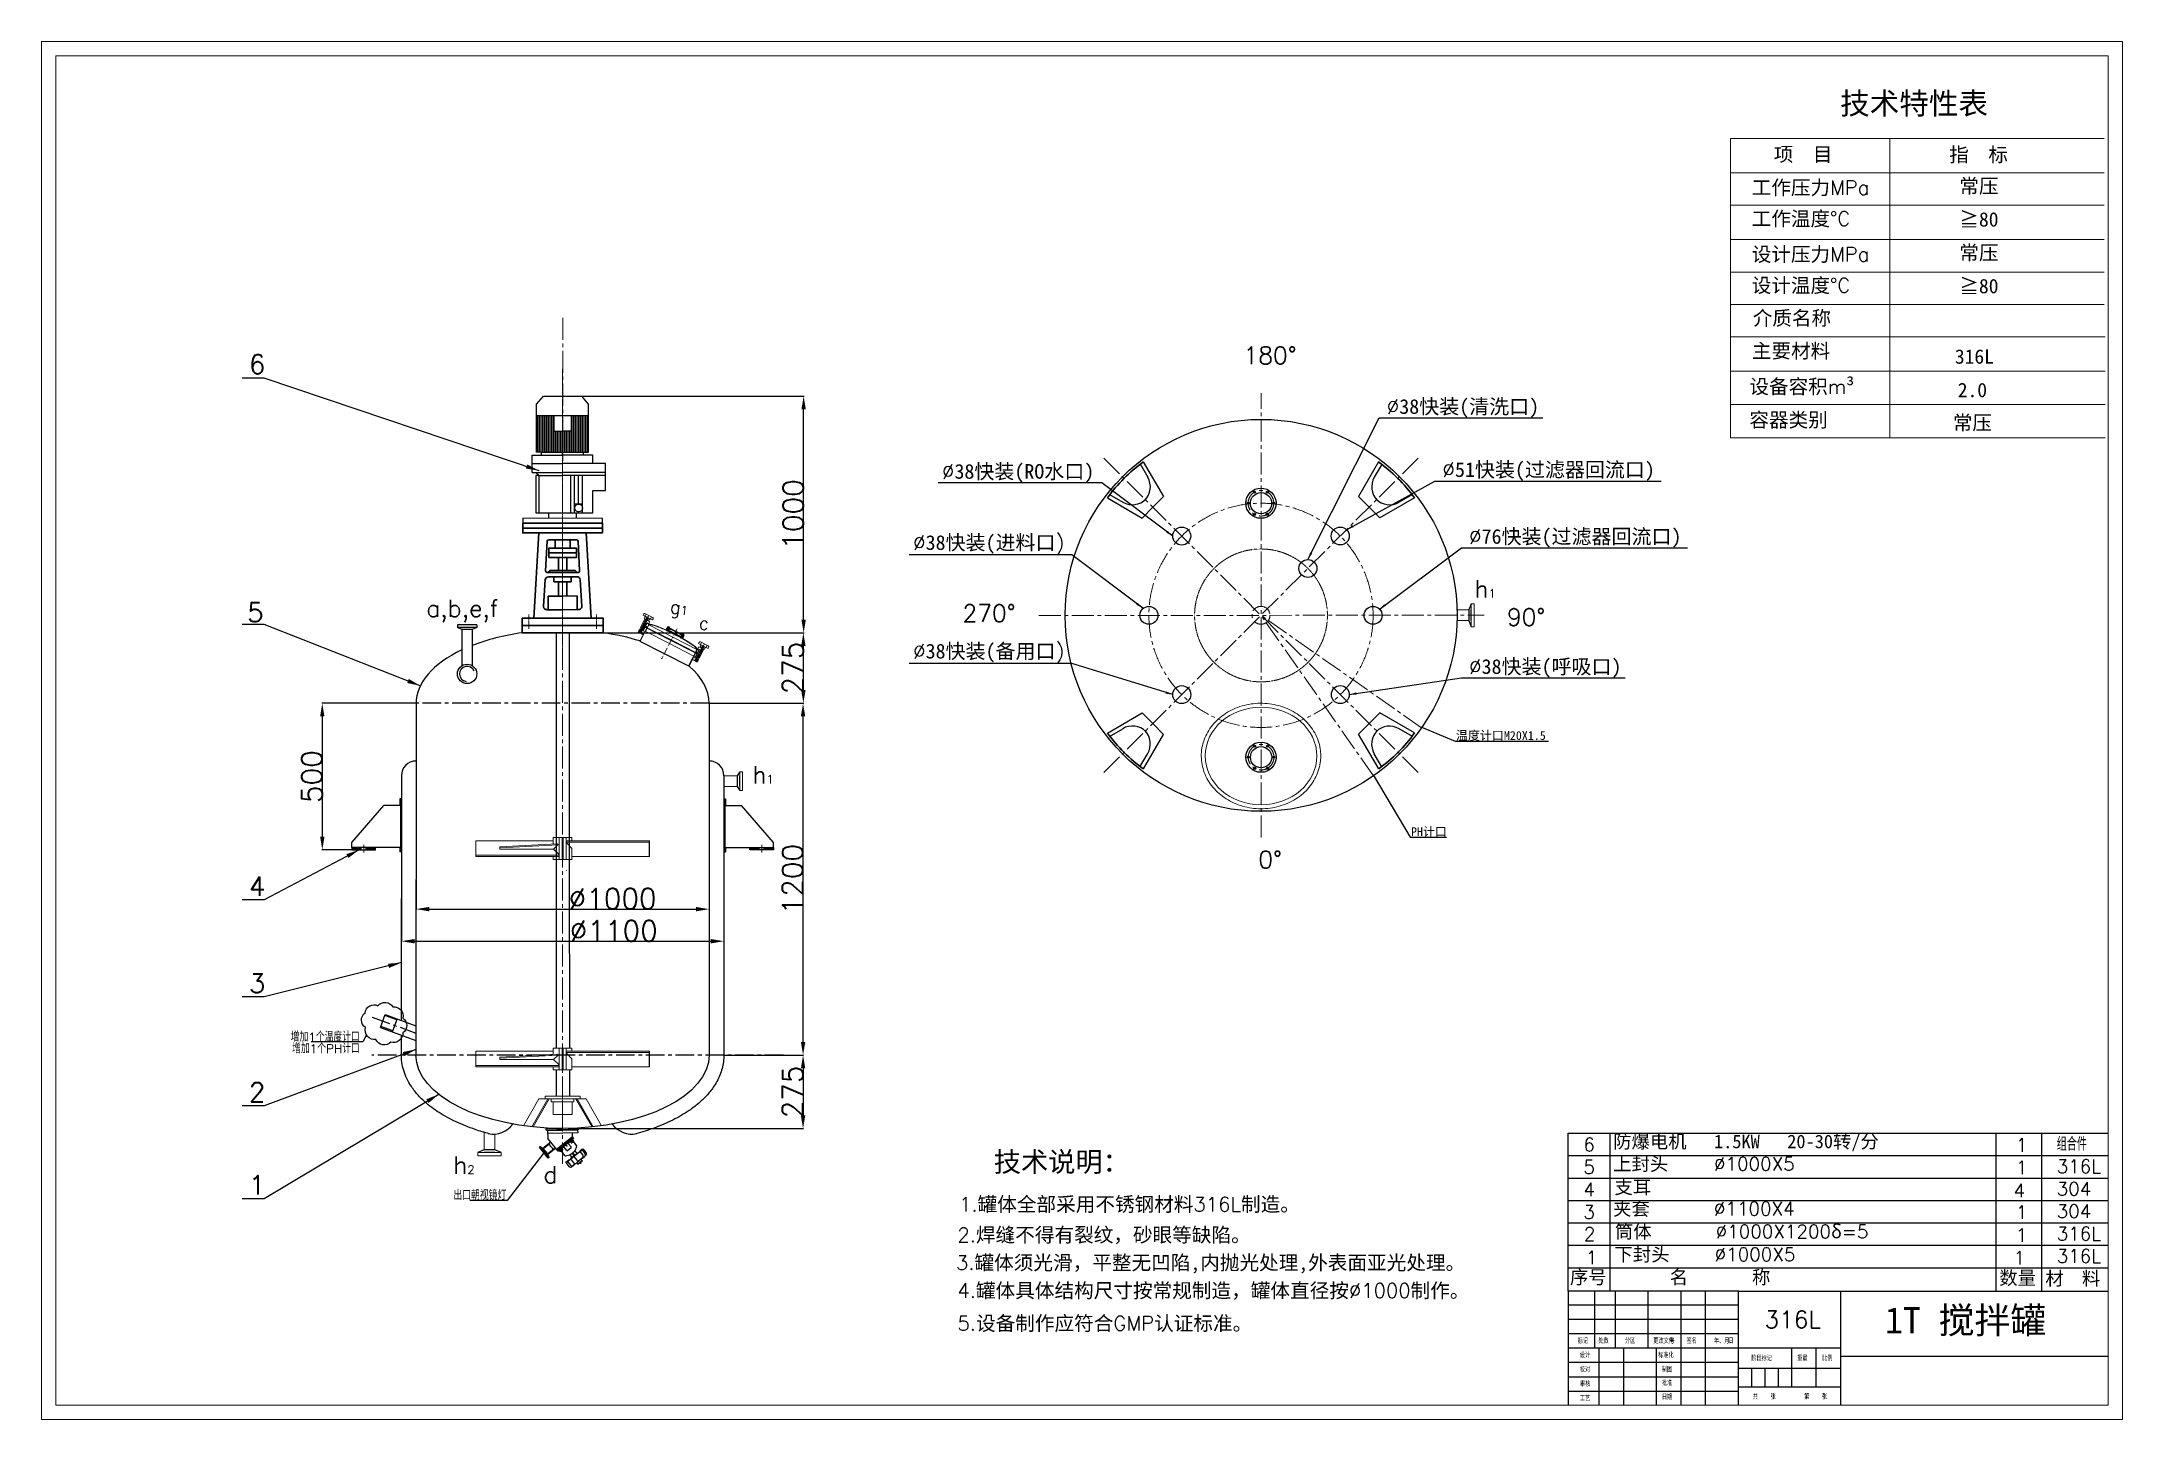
# Model space of a CAD drawing. Header units: millimetres. Extents: x 4043 to 11140, y -55 to 4644.
import ezdxf

# ---------------------------------------------------------------- set-up
doc = ezdxf.new("R2010")
doc.units = ezdxf.units.MM
doc.header["$PDMODE"] = 3
for name, pattern in [('ACAD_ISO06W100', [37.5, 24, -3, 0.5, -3, 0.5, -3, 0.5, -3]), ('CENTER2', [1.125, 0.75, -0.125, 0.125, -0.125]), ('CENTERX2', [101.6, 63.5, -12.7, 12.7, -12.7]), ('点画线', [18, 12, -2, 2, -2])]:
    doc.linetypes.add(name, pattern=pattern)
for name, color, linetype, lineweight in [('EB0', 7, 'Continuous', 35), ('shixian', 7, 'Continuous', 30), ('zhong', 1, 'CENTER2', 15), ('中心线', 1, 'CENTER2', 15), ('中心线层', 1, '点画线', 18), ('剖面线层', 4, 'Continuous', 9), ('实线', 7, 'Continuous', 20), ('细实线层', 7, 'Continuous', 18)]:
    doc.layers.add(name, color=color, linetype=linetype, lineweight=lineweight)
for name, color, linetype in [('图层1', 2, 'Continuous'), ('点划线', 7, 'CENTERX2'), ('细实线', 7, 'Continuous')]:
    doc.layers.add(name, color=color, linetype=linetype)
doc.styles.get("Standard").update_dxf_attribs({"font": 'txt', "bigfont": 'gbcbig.shx'})
doc.dimstyles.new('ISO-25', dxfattribs={"dimtxt": 2.5, "dimasz": 2.5, "dimexe": 1.25, "dimexo": 0.625, "dimtad": 1, "dimtxsty": 'Standard', "dimcen": 2.5, "dimadec": 0, "dimazin": 0, "dimtfac": 1, "dimtmove": 0, "dimatfit": 3, "dimfxl": 0, "dimarcsym": 0})
pattern_1 = [(294.605025, (2215.4328, 1975.408), (0.72167718, 0.33048618), [])]

msp = doc.modelspace()

# ---------------------------------------------------------------- texts
for s, height, p in [('标记', 17.4717, (9282.709, 204.118)), ('处数', 17.4717, (9353.163, 204.354)), ('分区', 17.4717, (9443.638, 204.496)), ('更改文件', 17.4717, (9540.377, 204.012)), ('号', 17.472, (9595.541, 203.074)), ('签名', 17.4717, (9653.582, 204.26)), ('年、月、', 17.4717, (9747.645, 204.165)), ('日', 17.472, (9796.035, 204.307)), ('设计', 17.4717, (9289.792, 155.481)), ('标准化', 17.4717, (9557.157, 155.245)), ('阶段标记', 17.4717, (9874.953, 144.714)), ('重量', 17.4717, (10031.112, 144.809)), ('比例', 17.4717, (10116.252, 145.045)), ('校对', 17.4717, (9289.792, 106.56)), ('审核', 17.4717, (9290.595, 57.497)), ('批准', 17.4717, (9569.717, 60.242)), ('制图', 17.4717, (9569.717, 106.513)), ('工艺', 17.4717, (9290.076, 8.577)), ('日期', 17.4717, (9569.717, 12.747)), ('共', 17.472, (9879.597, 13.697)), ('张', 17.472, (9940.479, 13.697)), ('第', 17.472, (10054.786, 13.745)), ('张', 17.472, (10115.669, 13.745))]:
    msp.add_text(s, height=height).set_placement(p)
at = {"color": 3, "char_height": 65, "attachment_point": 1}
for s, insert in [('6', (4750.611, 3576.353)), ('5', (4744.595, 2729.772)), ('4', (4750.611, 1796.049)), ('3', (4750.611, 1465.352)), ('2', (4750.611, 1093.657)), ('1', (4750.611, 777.013))]:
    msp.add_mtext_dynamic_manual_height_columns(s, width=280.82444, gutter_width=12.5, heights=[0], dxfattribs=dict(at, insert=insert))
at = {"attachment_point": 1}
for s, insert, char_height, width in [('180%%d', (8142.479, 3603.246), 58.7332, 1696.75176), ('a,b,e,f', (5355.253, 2740.765), 58.7332, 1696.75176), ('270%%d', (7184.099, 2723.984), 58.7332, 1696.75176), ('90%%d', (9041.105, 2710.673), 58.7332, 1696.75176), ('0%%d', (8193.2, 1883.538), 58.7332, 1696.75176), ('{\\fSimSun|b0|i0|c134|p54;防爆电机   1.5KW   20-30转/分}', (9403.426, 916.107), 45.88532, 1325.5877), ('{\\fSimSun|b0|i0|c134|p54;技术说明：}', (7291.007, 857.854), 68.01665, 1215.42869), ('6', (9301.795, 905.488), 45.885, 1325.5877), ('1', (10777.132, 904.056), 45.885, 1325.5877), ('组合件', (10916.203, 907.671), 45.8853, 1325.5877), ('h{\\H0.48418x;2}', (5447.676, 841.797), 58.73319, 1696.75176), ('d', (5754.907, 809.407), 58.733, 1696.75176), ('5', (9301.795, 829.012), 45.885, 1325.5877), ('{\\fSimSun|b0|i0|c134|p54;上封头     }%%C1000X5', (9403.426, 839.631), 45.88532, 1325.5877), ('1', (10777.132, 827.58), 45.885, 1325.5877), ('316L', (10916.203, 831.196), 45.8853, 1325.5877), ('1.{\\fSimSun|b0|i0|c134|p54;罐体全部采用不锈钢材料}316L{\\fSimSun|b0|i0|c134|p54;制造。}', (7172.459, 703.729), 49.08418, 1585.65317), ('4', (9301.795, 752.537), 45.885, 1325.5877), ('{\\fSimSun|b0|i0|c134|p54;支耳}', (9407.857, 760.323), 45.88532, 1325.5877), ('4', (10769.05, 748.909), 45.885, 1325.5877), ('304', (10916.203, 754.72), 45.8853, 1325.5877), ('3', (9301.795, 675.403), 45.885, 1325.5877), ('{\\fSimSun|b0|i0|c134|p54;夹套       }%%C1100X4', (9403.426, 686.68), 45.88532, 1325.5877), ('1', (10777.132, 674.629), 45.885, 1325.5877), ('304', (10916.203, 678.245), 45.8853, 1325.5877), ('2.{\\fSimSun|b0|i0|c134|p54;焊缝不得有裂纹，砂眼等缺陷。}', (7166.903, 599.176), 49.08418, 1031.54201), ('2', (9303.329, 600.308), 45.885, 1325.5877), ('{\\fSimSun|b0|i0|c134|p54;筒体       }%%C1000X1200{\\fSimSun|b0|i0|c134|p54;δ}=5', (9409.457, 608.993), 45.88532, 1325.5877), ('1', (10776.901, 596.86), 45.885, 1325.5877), ('316L', (10916.203, 601.769), 45.8853, 1325.5877), ('3.{\\fSimSun|b0|i0|c134|p54;罐体须光滑，平整无凹陷,内抛光处理,外表面\\fSimSun|b0|i0|c134|p6;亚\\fSimSun|b0|i0|c134|p54;光处理。}', (7162.042, 504.444), 49.084183, 1869.58816), ('1', (9310.088, 520.042), 45.885, 1325.5877), ('{\\fSimSun|b0|i0|c134|p54;下封头}   {\\fSimSun|b0|i0|c134|p54; }%%C1000X5', (9407.857, 530.896), 45.88532, 1325.5877), ('1', (10769.05, 519.482), 45.885, 1325.5877), ('316L', (10916.203, 525.294), 45.8853, 1325.5877), ('{\\fSimSun|b0|i0|c134|p54;序号}', (9256.089, 453.169), 45.88532, 1325.5877), ('{\\fSimSun|b0|i0|c134|p54;名       称}', (9596, 452.989), 45.88532, 1325.5877), ('{\\fSimSun|b0|i0|c134|p54;数量}', (10720.35, 450.888), 45.88532, 1325.5877), ('{\\fSimSun|b0|i0|c134|p54;材  料}', (10877.325, 448.877), 45.88532, 1325.5877), ('4.{\\fSimSun|b0|i0|c134|p54;罐体具体结构尺寸按常规制造，罐体直径按}%%C1000{\\fSimSun|b0|i0|c134|p54;制作。}', (7166.997, 409.354), 49.08418, 1869.16468), ('5.{\\fSimSun|b0|i0|c134|p54;设备制作应符合}GMP{\\fSimSun|b0|i0|c134|p54;认证标准。}', (7167.112, 297.554), 49.08418, 1033.73385), ('316L', (9919.628, 315.042), 58.2391, 807.58882)]:
    msp.add_mtext(s, dxfattribs=dict(at, insert=insert, char_height=char_height, width=width))
for s, insert, char_height, width, attachment_point, rotation in [('h{\\H0.48418x;1}', (9002.727, 2806.906), 58.73319, 1696.75176, 3, 359.9822526), ('g{\\H0.66402x;1}', (6190.297, 2740.611), 45.17964, 1305.20134, 1, 352.163694), ('c', (6288.902, 2685.858), 45.18, 1305.20134, 1, 352.163694), ('h{\\H0.48418x;1}', (6540.121, 2172.971), 58.73319, 1696.75176, 3, 359.9822526)]:
    msp.add_mtext(s, dxfattribs=dict(insert=insert, char_height=char_height, width=width, attachment_point=attachment_point, rotation=rotation))
at = {"layer": '图层1'}
for s, insert, char_height, attachment_point in [('%%C{\\fSimSun|b0|i0|c134|p2;38快装(清洗口)}', (8631.057, 3361.246), 50, 7), ('%%C{\\fSimSun|b0|i0|c134|p2;38快装(RO水口)}', (7633.588, 3139.975), 50, 9), ('%%C{\\fSimSun|b0|i0|c134|p2;51快装(过滤器回流口)}', (8821.082, 3145.983), 50, 7), ('%%C{\\fSimSun|b0|i0|c134|p2;76快装(过滤器回流口)}', (8911.837, 2918.13), 50, 7), ('%%C{\\fSimSun|b0|i0|c134|p2;38快装(进料口})', (7531.428, 2893.962), 50, 9), ('%%C{\\fSimSun|b0|i0|c134|p2;38快装(备用口})', (7531.428, 2523.674), 50, 9), ('%%C{\\fSimSun|b0|i0|c134|p2;38快装(呼吸口)}', (8911.837, 2474.435), 50, 7), ('{\\fSimSun|b0|i0|c134|p2;温度计口M20X1.5}', (8867.018, 2259.158), 30, 7), ('{\\fSimSun|b0|i0|c134|p2;PH计口}', (8713.834, 1930.997), 30, 7), ('增加1个PH计口', (5128.615, 1193.808), 30, 9), ('增加1个温度计口', (5128.615, 1233.376), 30, 9), ('出口朝视镜灯', (5628.064, 692.875), 30, 9)]:
    msp.add_mtext(s, dxfattribs=dict(at, insert=insert, char_height=char_height, attachment_point=attachment_point))
at = {"layer": '实线'}
for s, insert, char_height, width, attachment_point in [('{\\fSimSun|b0|i0|c134|p54;技术特性表}', (10177.377, 4470.184), 74.00385, 731.91137, 1), ('{\\fSimSun|b0|i0|c134|p54;\\H0.7937x;项  目}', (10051.208, 4257.271), 61.66987, 1219.85229, 5), ('{\\fSimSun|b0|i0|c134|p54;\\H0.7937x;指  标}', (10649.688, 4255.969), 61.66987, 1219.85229, 5), ('{\\fSimSun|b0|i0|c134|p2;工作压力}MPa', (9876.169, 4170.789), 48.94434, 1842.96657, 1), ('{\\fSimSun|b0|i0|c134|p54;常压}', (10651.042, 4148.872), 48.94434, 1219.85229, 5), ('{\\fSimSun|b0|i0|c134|p2;工作温度%%d}C', (9876.169, 4064.686), 48.94434, 1842.96657, 1), ('{\\fSimSun|b0|i0|c134|p0;≧80}', (10651.042, 4036.212), 48.94434, 1219.85229, 5), ('{\\fSimSun|b0|i0|c134|p2;设计压力}MPa', (9876.169, 3943.313), 48.94434, 1842.96657, 1), ('{\\fSimSun|b0|i0|c134|p54;常压}', (10651.042, 3921.396), 48.94434, 1219.85229, 5), ('{\\fSimSun|b0|i0|c134|p2;设计温度%%d}C', (9876.169, 3837.21), 48.94434, 1842.96657, 1), ('{\\fSimSun|b0|i0|c134|p0;≧80}', (10651.042, 3808.735), 48.94434, 1219.85229, 5), ('{\\fSimSun|b0|i0|c134|p54;介质名称}', (9879.574, 3725.681), 48.94434, 1842.96657, 1), ('{\\fSimSun|b0|i0|c134|p54;主要材料\\fSimSun|b0|i0|c134|p0;}', (9876.679, 3613.886), 48.94434, 1842.96657, 1), ('{\\fSimSun|b0|i0|c134|p54;316L}', (10635.525, 3569.642), 48.94434, 1219.85229, 5), ('{\\fSimSun|b0|i0|c134|p54;设备容积}m{\\fSimSun|b0|i0|c134|p0;³}', (9868.136, 3492.189), 48.94434, 1842.96657, 1), ('{\\fSimSun|b0|i0|c134|p54;2.0}', (10628.748, 3455.464), 48.94434, 1219.85229, 5), ('{\\fSimSun|b0|i0|c134|p54;容器类别}', (9868.136, 3378.45), 48.94434, 1842.96657, 1), ('{\\fSimSun|b0|i0|c134|p54;常压}', (10628.748, 3341.726), 48.94434, 1219.85229, 5), ('{\\fSimSun|b0|i0|c134|p2;1T 搅拌罐}', (10330.619, 328.09), 89.61557, 18800.49226, 1)]:
    msp.add_mtext(s, dxfattribs=dict(at, insert=insert, char_height=char_height, width=width, attachment_point=attachment_point))

# ---------------------------------------------------------------- blocks, each defined once
blk = doc.blocks.new('*D8')
at = {"color": 0, "lineweight": -2, "transparency": 16777216}
for p, q in [((6574.5, 2387.5), (6641.6, 2387.5)), ((6640.4, 1232.6), (6640.4, 2342.5)), ((6639.6, 1187.6), (6641.6, 1187.6))]:
    blk.add_line(p, q, dxfattribs=at)
at = {"color": 0, "transparency": 16777216}
for points in [[(6632.9, 2342.5), (6647.9, 2342.5), (6640.4, 2387.5)], [(6632.9, 1232.6), (6647.9, 1232.6), (6640.4, 1187.6)]]:
    blk.add_solid(points, dxfattribs=at)
at = {"layer": 'Defpoints', "color": 0, "transparency": 16777216}
for p in [(6573.9, 2387.5), (6640.4, 2387.5), (6639, 1187.6)]:
    blk.add_point(p, dxfattribs=at)
at = {"color": 0, "transparency": 16777216, "insert": (6604.7, 1787.6), "char_height": 70, "attachment_point": 5, "rotation": 90}
blk.add_mtext('1200', dxfattribs=at)
blk = doc.blocks.new('*D9')
at = {"color": 0, "lineweight": -2, "transparency": 16777216}
for p, q in [((6370.8, 1187.6), (6641.6, 1187.6)), ((6640.4, 1142.6), (6640.4, 981.9)), ((5839.9, 936.9), (6641.6, 936.9))]:
    blk.add_line(p, q, dxfattribs=at)
at = {"color": 0, "transparency": 16777216}
for points in [[(6632.9, 1142.6), (6647.9, 1142.6), (6640.4, 1187.6)], [(6632.9, 981.9), (6647.9, 981.9), (6640.4, 936.9)]]:
    blk.add_solid(points, dxfattribs=at)
at = {"layer": 'Defpoints', "color": 0, "transparency": 16777216}
for p in [(6370.1, 1187.6), (5839.3, 936.9), (6640.4, 936.9)]:
    blk.add_point(p, dxfattribs=at)
at = {"color": 0, "transparency": 16777216, "insert": (6604.7, 1062.2), "char_height": 70, "attachment_point": 5, "rotation": 90}
blk.add_mtext('275', dxfattribs=at)
blk = doc.blocks.new('*D10')
at = {"color": 0, "lineweight": -2, "transparency": 16777216}
for p, q in [((5959.2, 2627.8), (6642.6, 2627.8)), ((6641.4, 2432.5), (6641.4, 2582.8)), ((6321, 2387.5), (6642.6, 2387.5))]:
    blk.add_line(p, q, dxfattribs=at)
at = {"color": 0, "transparency": 16777216}
for points in [[(6633.9, 2582.8), (6648.9, 2582.8), (6641.4, 2627.8)], [(6633.9, 2432.5), (6648.9, 2432.5), (6641.4, 2387.5)]]:
    blk.add_solid(points, dxfattribs=at)
at = {"layer": 'Defpoints', "color": 0, "transparency": 16777216}
for p in [(5958.6, 2627.8), (6641.4, 2627.8), (6320.4, 2387.5)]:
    blk.add_point(p, dxfattribs=at)
at = {"color": 0, "transparency": 16777216, "insert": (6605.8, 2507.7), "char_height": 70, "attachment_point": 5, "rotation": 90}
blk.add_mtext('275', dxfattribs=at)
blk = doc.blocks.new('*D11')
at = {"color": 0, "lineweight": -2, "transparency": 16777216}
for p, q in [((5886.3, 3434.9), (6643.6, 3434.9)), ((6642.4, 2672.8), (6642.4, 3389.9)), ((5959.2, 2627.8), (6643.6, 2627.8))]:
    blk.add_line(p, q, dxfattribs=at)
at = {"color": 0, "transparency": 16777216}
for points in [[(6634.9, 3389.9), (6649.9, 3389.9), (6642.4, 3434.9)], [(6634.9, 2672.8), (6649.9, 2672.8), (6642.4, 2627.8)]]:
    blk.add_solid(points, dxfattribs=at)
at = {"layer": 'Defpoints', "color": 0, "transparency": 16777216}
for p in [(5885.7, 3434.9), (6642.4, 3434.9), (5958.6, 2627.8)]:
    blk.add_point(p, dxfattribs=at)
at = {"color": 0, "transparency": 16777216, "insert": (6606.8, 3031.4), "char_height": 70, "attachment_point": 5, "rotation": 90}
blk.add_mtext('1000', dxfattribs=at)
blk = doc.blocks.new('A$C515A5597')
at = {"linetype": 'ByBlock'}
h = blk.add_hatch(dxfattribs=at)
h.set_pattern_fill('ANSI31', color=0, scale=0.25, angle=-110.39497, style=0)
h.set_pattern_definition(pattern_1)
edge = h.paths.add_edge_path()
edge.add_line((2.7, 180), (4.3, 178.5))
edge.add_line((4.3, 178.5), (24, 199.6))
edge.add_spline(control_points=[(24, 199.6), (24, 199.6), (23.5, 200.2), (22.8, 200.6), (22.2, 201)], knot_values=[66.304817, 66.304817, 66.304817, 66.304817, 66.606782, 70.531321, 70.531321, 70.531321, 70.531321], degree=3, periodic=0)
edge.add_line((22.2, 201), (2.7, 180))
h = blk.add_hatch(dxfattribs=at)
h.set_pattern_fill('ANSI31', color=0, scale=0.25, angle=-110.39497, style=0)
h.set_pattern_definition(pattern_1)
edge = h.paths.add_edge_path()
edge.add_line((23.2, 160.9), (24.8, 159.4))
edge.add_line((24.8, 159.4), (46.5, 182.6))
edge.add_spline(control_points=[(46.5, 182.6), (45.5, 182.6), (44.4, 182.5), (43.4, 182.6)], knot_values=[8.507226, 8.507226, 8.507226, 8.507226, 13.943445, 13.943445, 13.943445, 13.943445], degree=3, periodic=0)
edge.add_line((43.4, 182.6), (23.2, 160.9))
h = blk.add_hatch(color=0, dxfattribs=at)
h.paths.add_polyline_path([(66.3, 180.1), (68.8, 177.8), (76.6, 186.1), (74.1, 188.5)])
h.paths.add_polyline_path([(102.7, 219.2), (105.2, 216.8), (113.1, 225.2), (110.6, 227.5)])
at = {"color": 0, "linetype": 'ByBlock'}
for p, q in [((127.8, 275.5), (3.4, 254.9)), ((4, 251.4), (128.3, 272.4)), ((10.8, 249.1), (122.7, 268.1)), ((124.6, 256.9), (12.6, 238)), ((54.2, 184), (105.8, 239.3)), ((103.4, 253.3), (105.8, 239.3)), ((105.8, 239.3), (112.5, 233)), ((28.7, 207.9), (2.7, 180)), ((2.7, 180), (24.8, 159.4)), ((24, 199.6), (4.3, 178.5)), ((60.9, 177.8), (15.7, 220)), ((43.4, 182.6), (23.2, 160.9)), ((50.8, 187.2), (24.8, 159.4)), ((57.6, 180.9), (109.1, 236.2)), ((112.5, 233), (60.9, 177.8)), ((66.3, 180.1), (74.1, 188.5)), ((77.3, 195.4), (66.9, 184.3)), ((76.6, 186.1), (68.8, 177.8)), ((70.8, 201.7), (74.1, 198.6)), ((72.6, 178.9), (87.4, 165.1)), ((93.1, 185), (81.8, 195.6)), ((89.3, 221.6), (92.6, 218.5)), ((91.6, 164.3), (107.5, 169.8)), ((96, 215.5), (106.4, 226.6)), ((96.2, 210.9), (107.5, 200.4)), ((96.7, 138.5), (154.1, 200)), ((107.6, 195.9), (97.7, 185.2)), ((110.6, 227.5), (102.7, 219.2)), ((105.2, 216.8), (113.1, 225.2)), ((107.5, 169.8), (114.9, 177.7)), ((107.5, 169.8), (116.2, 161.6)), ((111.3, 156.4), (120.7, 166.4)), ((112.1, 221.3), (126.9, 207.5)), ((114.9, 177.7), (124.3, 168.9)), ((116.2, 179.2), (123.7, 187.1)), ((116.2, 179.2), (125.7, 170.4)), ((121.8, 166.5), (135.5, 153.7)), ((138.2, 183.8), (121.9, 166.3)), ((128, 203.3), (123.7, 187.1)), ((123.7, 187.1), (133.1, 178.3)), ((138.2, 183.8), (138.6, 183.4)), ((142.2, 189.5), (148, 195.8)), ((142.2, 188.3), (155.9, 175.6)), ((142.3, 151.7), (158.4, 168.9)), ((149.2, 195.8), (162.8, 183)), ((157.1, 154.2), (151.9, 159)), ((167.5, 187.5), (154.1, 200)), ((156.3, 164.3), (163.2, 171.7)), ((165.3, 176.3), (167.8, 179)), ((96.1, 140.2), (105, 149.7)), ((96.2, 139), (109.8, 126.3)), ((101.6, 143.8), (115, 131.2)), ((106.1, 149.7), (106.7, 149.2)), ((111.3, 155.3), (125, 142.5)), ((123.6, 129.3), (121.1, 126.7)), ((123.5, 131.5), (131.9, 140.5)), ((123.6, 129.3), (131, 137.3)), ((136.3, 142.9), (146.8, 154.1)), ((142.6, 138.7), (137.2, 143.8)), ((141.9, 139.4), (156.3, 154.9)), ((157.1, 154.2), (142.6, 138.7))]:
    blk.add_line(p, q, dxfattribs=at)
at = {"color": 0}
for p, q in [((3.4, 254.9), (4, 251.4)), ((4, 251.4), (10.8, 249.1)), ((10.8, 249.1), (15.7, 220)), ((128.3, 272.4), (122.7, 268.1)), ((122.7, 268.1), (124.6, 256.9)), ((127.8, 275.5), (128.3, 272.4))]:
    blk.add_line(p, q, dxfattribs=at)
for p, q in [((-8.3, 185), (-10.8, 182.3)), ((28, 146.1), (-10.8, 182.3)), ((-8.3, 185), (2.7, 180)), ((-8.3, 185), (30.6, 148.8)), ((13.7, 169.7), (24.8, 159.4)), ((30.6, 148.8), (24.8, 159.4)), ((30.6, 148.8), (28, 146.1))]:
    blk.add_line(p, q)
at = {"color": 0, "linetype": 'ByBlock'}
for points in [[(76.7, 183.3), (71.6, 177.9, -0.414214), (68.8, 177.8), (64.5, 181.7), (72.4, 190.1), (76.6, 186.1, -0.414214)], [(108.1, 216.9), (113.2, 222.4, 0.414214), (113.1, 225.2), (108.8, 229.2), (101, 220.8), (105.2, 216.8, 0.414214)]]:
    blk.add_lwpolyline(points, format="xyb", close=True, dxfattribs=at)
blk.add_lwpolyline([(153.5, 145.6), (151.1, 143), (148.7, 145.2), (151.1, 147.8)], close=True, dxfattribs=at)
blk.add_circle((90.4, 201.9), 1.2, dxfattribs=at)
for centre, radius, start, end in [((79.7, 193.2), 3.2, 46.96479, 136.96479), ((90.1, 168.1), 4, 226.96479, 291.58898), ((95.3, 187.4), 3.2, 226.96479, 316.96479), ((98.4, 213.3), 3.2, 136.96479, 226.96479), ((105.3, 198.1), 3.2, 316.96479, 46.96479), ((121.3, 165.9), 0.8, 46.96479, 136.96479), ((124.2, 204.6), 4, 342.34061, 46.96479), ((142.8, 188.9), 0.8, 136.96479, 226.96479), ((148.6, 195.2), 0.8, 46.96479, 136.96479), ((153.3, 160.5), 2, 136.96479, 226.96479), ((150.4, 169.7), 8, 280.11686, 316.96479), ((150.4, 169.7), 8, 316.96479, 46.96479), ((157.4, 177.2), 8, 316.96479, 46.96479), ((163.4, 183.1), 6, 316.96479, 46.96479), ((96.7, 139.6), 0.8, 136.96479, 226.96479), ((105.6, 149.1), 0.8, 46.96479, 136.96479), ((115.3, 132.1), 8, 226.96479, 316.96479), ((111.9, 155.9), 0.8, 136.96479, 226.96479), ((119.1, 135.6), 6, 226.96479, 316.96479), ((117.8, 134.8), 8, 316.96479, 353.81273), ((130.5, 148.4), 8, 226.96479, 316.96479), ((128, 139.5), 3.83, 323.68987, 11.8357), ((140.9, 159.6), 8, 226.96479, 316.96479), ((143.7, 156.4), 3.83, 323.68987, 11.8357)]:
    blk.add_arc(centre, radius, start, end, dxfattribs=at)
blk.add_open_spline([(46.5, 182.6), (44.8, 182.6), (39.4, 181.9), (35.9, 189.8), (27.6, 192.8), (25.4, 198.7), (22.8, 200.6), (22.2, 201)], degree=3, knots=[8.507226, 8.507226, 8.507226, 8.507226, 17.7833, 34.239815, 53.170281, 66.606782, 70.531321, 70.531321, 70.531321, 70.531321], dxfattribs=at)
blk = doc.blocks.new('b42')
at = {"layer": '剖面线层'}
h = blk.add_hatch(dxfattribs=at)
h.set_pattern_fill('ANSI31', color=256, scale=2, style=0)
h.set_pattern_definition([(45, (-912.0764, 334.7474), (-4.490128, 4.490128), [])])
h.paths.add_polyline_path([(864, 585), (864, 599), (809, 599), (809, 585)])
h.paths.add_polyline_path([(949, 585), (949, 599), (894, 599), (894, 585)])
for p, q in [((654, 886), (657, 889)), ((654, 886), (654, 577)), ((657, 889), (657, 574)), ((657, 889), (663, 889)), ((663, 889), (663, 849)), ((659, 849), (659, 599)), ((659, 849), (759, 849)), ((949, 629), (759, 849)), ((949, 599), (949, 629)), ((654, 577), (657, 574)), ((657, 574), (663, 574)), ((659, 599), (949, 599)), ((663, 599), (663, 574)), ((809, 585), (809, 599)), ((949, 585), (809, 585)), ((864, 585), (864, 599)), ((894, 585), (894, 599)), ((949, 599), (949, 585))]:
    blk.add_line(p, q)
at = {"layer": '中心线层'}
blk.add_line((879, 570), (879, 614), dxfattribs=at)
blk = doc.blocks.new('*D14')
at = {"color": 0, "lineweight": -2, "transparency": 16777216}
for p, q in [((5320.3, 1787), (5320.3, 1684.2)), ((6320.3, 1786.9), (6320.3, 1684.2)), ((5365.3, 1685.5), (6275.3, 1685.5))]:
    blk.add_line(p, q, dxfattribs=at)
at = {"color": 0, "transparency": 16777216}
for points in [[(5365.3, 1693), (5365.3, 1678), (5320.3, 1685.5)], [(6275.3, 1693), (6275.3, 1678), (6320.3, 1685.5)]]:
    blk.add_solid(points, dxfattribs=at)
at = {"layer": 'Defpoints', "color": 0, "transparency": 16777216}
for p in [(5320.3, 1787.6), (6320.3, 1787.5), (6320.3, 1685.5)]:
    blk.add_point(p, dxfattribs=at)
at = {"color": 0, "transparency": 16777216, "insert": (5990.8, 1721.1), "char_height": 70, "attachment_point": 5}
blk.add_mtext('%%C1000', dxfattribs=at)
blk = doc.blocks.new('*D15')
at = {"color": 0, "lineweight": -2, "transparency": 16777216}
for p, q in [((5270.3, 1786.3), (5270.3, 1574.8)), ((6370.4, 1786.6), (6370.4, 1574.8)), ((5315.3, 1576), (6325.4, 1576))]:
    blk.add_line(p, q, dxfattribs=at)
at = {"color": 0, "transparency": 16777216}
for points in [[(5315.3, 1583.5), (5315.3, 1568.5), (5270.3, 1576)], [(6325.4, 1583.5), (6325.4, 1568.5), (6370.4, 1576)]]:
    blk.add_solid(points, dxfattribs=at)
at = {"layer": 'Defpoints', "color": 0, "transparency": 16777216}
for p in [(5270.3, 1787), (6370.4, 1787.2), (6370.4, 1576)]:
    blk.add_point(p, dxfattribs=at)
at = {"color": 0, "transparency": 16777216, "insert": (5994.8, 1611.6), "char_height": 70, "attachment_point": 5}
blk.add_mtext('%%C1100', dxfattribs=at)
blk = doc.blocks.new('*D16')
at = {"color": 0, "lineweight": -2, "transparency": 16777216}
for p, q in [((5319.8, 2387.5), (4999.3, 2387.5)), ((5000.6, 2342.5), (5000.6, 1932.5)), ((5101.1, 1887.5), (4999.3, 1887.5))]:
    blk.add_line(p, q, dxfattribs=at)
at = {"color": 0, "transparency": 16777216}
for points in [[(4993.1, 2342.5), (5008.1, 2342.5), (5000.6, 2387.5)], [(4993.1, 1932.5), (5008.1, 1932.5), (5000.6, 1887.5)]]:
    blk.add_solid(points, dxfattribs=at)
at = {"layer": 'Defpoints', "color": 0, "transparency": 16777216}
for p in [(5320.4, 2387.5), (5000.6, 1887.5), (5101.7, 1887.5)]:
    blk.add_point(p, dxfattribs=at)
at = {"color": 0, "transparency": 16777216, "insert": (4964.9, 2137.5), "char_height": 70, "attachment_point": 5, "rotation": 90}
blk.add_mtext('500', dxfattribs=at)

# ---------------------------------------------------------------- dimensions: what is measured, and where the dimension line sits
at = {"color": 3}
for base, p1, p2, text, picture, middle in [((6642.4, 3434.898), (5958.612, 2627.814), (5885.658, 3434.898), '1000', '*D11', (6606.775, 3031.356)), ((6641.384, 2627.814), (6320.376, 2387.55), (5958.612, 2627.814), '275', '*D10', (6605.759, 2507.682)), ((6640.369, 2387.55), (6638.964, 1187.551), (6573.89, 2387.55), '1200', '*D8', (6604.744, 1787.55)), ((6640.369, 936.868), (6370.144, 1187.624), (5839.263, 936.868), '275', '*D9', (6604.744, 1062.246))]:
    dim = msp.add_linear_dim(base=base, p1=p1, p2=p2, angle=90, text=text, dimstyle='ISO-25', override={"dimtxt": 70, "dimasz": 45, "dimfxl": 2}, dxfattribs=at)
    dim.commit()
    dim.dimension.update_dxf_attribs({"geometry": picture, "text_midpoint": middle})
dim = msp.add_linear_dim(base=(5000.568, 1887.55), p1=(5320.376, 2387.55), p2=(5101.733, 1887.55), angle=90, dimstyle='ISO-25', override={"dimtxt": 70, "dimasz": 45, "dimfxl": 2}, dxfattribs=at)
dim.commit()
dim.dimension.update_dxf_attribs({"geometry": '*D16', "text_midpoint": (4964.943, 2137.55)})
for base, p1, p2, text, picture, middle in [((6370.426, 1576.019), (5270.264, 1786.962), (6370.426, 1787.186), '%%C1100', '*D15', (5994.77, 1576.019)), ((6320.26, 1685.461), (5320.26, 1787.587), (6320.26, 1787.548), '%%C<>', '*D14', (5990.819, 1685.461))]:
    dim = msp.add_linear_dim(base=base, p1=p1, p2=p2, text=text, dimstyle='ISO-25', override={"dimtxt": 70, "dimasz": 45, "dimfxl": 2}, dxfattribs=at)
    dim.commit()
    dim.dimension.update_dxf_attribs({"geometry": picture, "text_midpoint": middle, "dimtype": 160})

# ---------------------------------------------------------------- hatches: boundary and pattern name
at = {"lineweight": 20}
h = msp.add_hatch(dxfattribs=at)
h.set_pattern_fill('ANSI31', color=0, scale=0.39168, angle=-27.0195852, style=0)
h.set_pattern_definition([(107.75887, (7647.6322, 1126.0993), (1.18432545, 0.3793078), [])])
h.paths.add_polyline_path([(6112.256, 2679.328), (6113.649, 2678.611), (6109.346, 2670.253), (6107.953, 2670.971), (6110.604, 2676.12)])
h.paths.add_polyline_path([(6107.261, 2677.841), (6104.61, 2672.692), (6103.217, 2673.409), (6107.52, 2681.767), (6108.913, 2681.049)])
h = msp.add_hatch(dxfattribs=at)
h.set_pattern_fill('ANSI31', color=0, scale=0.36864, angle=62.9804148, style=0)
h.set_pattern_definition([(107.980415, (3127.7534, 3087.4294), (-1.11327055, -0.36130285), [])])
h.paths.add_polyline_path([(6182.143, 2636.559), (6182.98, 2638.201), (6180.112, 2639.664), (6179.064, 2637.609), (6178.855, 2637.199), (6178.019, 2635.559), (6184.992, 2632.003), (6185.62, 2633.234), (6181.515, 2635.328)])
h.paths.add_polyline_path([(6177.218, 2640.102), (6177.638, 2640.925), (6174.77, 2642.388), (6172.677, 2638.283), (6175.545, 2636.82), (6176.381, 2638.46)])
h.paths.add_polyline_path([(6176.79, 2638.254), (6176.59, 2638.871), (6176.381, 2638.46), (6175.545, 2636.82), (6175.953, 2636.612)])
h.paths.add_polyline_path([(6178.855, 2637.199), (6179.064, 2637.609), (6178.448, 2637.409), (6177.61, 2635.767), (6178.019, 2635.559)])
h.paths.add_polyline_path([(6225.642, 2613.339), (6226.479, 2614.981), (6226.899, 2615.805), (6224.031, 2617.267), (6223.612, 2616.446), (6222.565, 2614.394), (6218.46, 2616.487), (6217.832, 2615.256), (6224.805, 2611.7)])
h.paths.add_polyline_path([(6226.051, 2613.134), (6225.851, 2613.75), (6225.642, 2613.339), (6224.805, 2611.7), (6225.214, 2611.492)])
h.paths.add_polyline_path([(6228.115, 2612.078), (6228.325, 2612.488), (6227.708, 2612.288), (6226.871, 2610.646), (6227.279, 2610.438)])
h.paths.add_polyline_path([(6232.241, 2613.081), (6229.373, 2614.543), (6228.325, 2612.488), (6228.115, 2612.078), (6227.279, 2610.438), (6230.147, 2608.976)])
h = msp.add_hatch(dxfattribs=at)
h.set_pattern_fill('ANSI31', color=0, scale=0.36864, angle=-27.0195852, style=0)
h.set_pattern_definition([(17.980415, (3127.7534, 3087.4294), (-0.36130285, 1.11327055), [])])
h.paths.add_polyline_path([(6180.466, 2646.725), (6180, 2646.963), (6177.701, 2648.135), (6175.607, 2644.03), (6178.373, 2642.62)])
h.paths.add_polyline_path([(6184.655, 2641.485), (6185.283, 2642.717), (6188.362, 2641.147), (6189.388, 2640.624), (6189.66, 2641.156), (6188.806, 2642.472), (6183.145, 2645.359), (6181.052, 2641.254), (6183.818, 2639.843)])
h.paths.add_polyline_path([(6229.727, 2621.604), (6229.261, 2621.842), (6224.067, 2624.491), (6222.5, 2624.409), (6222.228, 2623.876), (6223.255, 2623.353), (6226.333, 2621.783), (6225.705, 2620.551), (6224.868, 2618.909), (6227.634, 2617.499)])
h.paths.add_polyline_path([(6235.171, 2618.828), (6232.406, 2620.238), (6230.313, 2616.133), (6233.078, 2614.723)])
h = msp.add_hatch(dxfattribs=at)
h.set_pattern_fill('ANSI37', color=0, scale=0.2304, angle=-27.0195852, style=0)
h.set_pattern_definition([(17.980415, (3127.7534, 3087.42935), (-0.22581428, 0.6957941), []), (107.980415, (3127.7534, 3087.42935), (-0.6957941, -0.22581428), [])])
h.paths.add_polyline_path([(6189.388, 2640.624), (6188.362, 2641.147), (6185.283, 2642.717), (6184.655, 2641.485), (6188.76, 2639.392)])
h.paths.add_polyline_path([(6186.248, 2634.466), (6182.143, 2636.559), (6181.515, 2635.328), (6185.62, 2633.234)])
h.paths.add_polyline_path([(6223.193, 2615.625), (6219.088, 2617.719), (6218.46, 2616.487), (6222.565, 2614.394)])
h.paths.add_polyline_path([(6226.333, 2621.783), (6223.255, 2623.353), (6222.228, 2623.876), (6221.6, 2622.645), (6225.705, 2620.551)])
h = msp.add_hatch(dxfattribs=at)
h.set_pattern_fill('ANSI31', color=0, scale=0.39168, angle=-27.0195852, style=0)
h.set_pattern_definition([(17.980415, (4141.2547, 2922.7482), (-0.3838843, 1.18284996), [])])
h.paths.add_polyline_path([(6298.794, 2583.747), (6297.399, 2584.459), (6293.128, 2576.085), (6294.524, 2575.373), (6297.155, 2580.532)])
h.paths.add_polyline_path([(6300.505, 2578.824), (6297.874, 2573.665), (6299.269, 2572.953), (6303.54, 2581.327), (6302.144, 2582.039)])

# ---------------------------------------------------------------- linework, layer by layer
at = {"color": 0}
for p, q in [((5731.478, 3408.132), (5754.656, 3434.898)), ((5731.478, 3369.481), (5731.478, 3408.132)), ((5754.656, 3434.898), (5885.658, 3434.898)), ((5908.836, 3408.132), (5885.658, 3434.898)), ((5908.836, 3369.481), (5908.836, 3408.132)), ((5731.478, 3369.481), (5908.836, 3369.481)), ((5731.478, 3243.898), (5731.478, 3369.481)), ((5734.841, 3243.898), (5734.841, 3369.481)), ((5735.05, 3243.898), (5735.05, 3369.481)), ((5735.259, 3243.898), (5735.259, 3369.481)), ((5740.955, 3243.898), (5740.955, 3369.481)), ((5741.164, 3243.898), (5741.164, 3369.481)), ((5741.373, 3243.898), (5741.373, 3369.481)), ((5747.07, 3243.898), (5747.07, 3369.481)), ((5747.279, 3243.898), (5747.279, 3369.481)), ((5747.488, 3243.898), (5747.488, 3369.481)), ((5753.184, 3243.898), (5753.184, 3369.481)), ((5753.393, 3243.898), (5753.393, 3369.481)), ((5753.602, 3243.898), (5753.602, 3369.481)), ((5759.299, 3243.898), (5759.299, 3369.481)), ((5759.508, 3243.898), (5759.508, 3369.481)), ((5759.717, 3243.898), (5759.717, 3369.481)), ((5765.413, 3243.898), (5765.413, 3369.481)), ((5765.622, 3243.898), (5765.622, 3369.481)), ((5765.831, 3243.898), (5765.831, 3369.481)), ((5771.528, 3243.898), (5771.528, 3369.481)), ((5771.737, 3243.898), (5771.737, 3369.481)), ((5771.946, 3243.898), (5771.946, 3369.481)), ((5777.642, 3243.898), (5777.642, 3369.481)), ((5777.851, 3243.898), (5777.851, 3369.481)), ((5778.06, 3243.898), (5778.06, 3369.481)), ((5783.757, 3243.898), (5783.757, 3369.481)), ((5783.966, 3243.898), (5783.966, 3369.481)), ((5784.175, 3243.898), (5784.175, 3369.481)), ((5789.871, 3243.898), (5789.871, 3369.481)), ((5790.08, 3243.898), (5790.08, 3369.481)), ((5790.289, 3243.898), (5790.289, 3369.481)), ((5790.459, 3369.481), (5790.459, 3315.539)), ((5849.855, 3369.481), (5849.855, 3315.539)), ((5851.016, 3243.898), (5851.016, 3369.481)), ((5851.225, 3243.898), (5851.225, 3369.481)), ((5851.434, 3243.898), (5851.434, 3369.481)), ((5857.131, 3243.898), (5857.131, 3369.481)), ((5857.34, 3243.898), (5857.34, 3369.481)), ((5857.549, 3243.898), (5857.549, 3369.481)), ((5863.245, 3243.898), (5863.245, 3369.481)), ((5863.454, 3243.898), (5863.454, 3369.481)), ((5863.663, 3243.898), (5863.663, 3369.481)), ((5869.36, 3243.898), (5869.36, 3369.481)), ((5869.569, 3243.898), (5869.569, 3369.481)), ((5869.778, 3243.898), (5869.778, 3369.481)), ((5875.474, 3243.898), (5875.474, 3369.481)), ((5875.683, 3243.898), (5875.683, 3369.481)), ((5875.892, 3243.898), (5875.892, 3369.481)), ((5881.589, 3243.898), (5881.589, 3369.481)), ((5881.798, 3243.898), (5881.798, 3369.481)), ((5882.007, 3243.898), (5882.007, 3369.481)), ((5887.703, 3243.898), (5887.703, 3369.481)), ((5887.912, 3243.898), (5887.912, 3369.481)), ((5888.121, 3243.898), (5888.121, 3369.481)), ((5893.818, 3243.898), (5893.818, 3369.481)), ((5894.027, 3243.898), (5894.027, 3369.481)), ((5894.236, 3243.898), (5894.236, 3369.481)), ((5899.932, 3243.898), (5899.932, 3369.481)), ((5900.141, 3243.898), (5900.141, 3369.481)), ((5900.35, 3243.898), (5900.35, 3369.481)), ((5906.047, 3243.898), (5906.047, 3369.481)), ((5906.256, 3243.898), (5906.256, 3369.481)), ((5906.465, 3243.898), (5906.465, 3369.481)), ((5908.836, 3243.898), (5908.836, 3369.481)), ((5790.459, 3315.539), (5820.157, 3315.539)), ((5795.986, 3243.898), (5795.986, 3315.539)), ((5796.195, 3243.898), (5796.195, 3315.539)), ((5796.404, 3243.898), (5796.404, 3315.539)), ((5802.1, 3243.898), (5802.1, 3315.539)), ((5802.309, 3243.898), (5802.309, 3315.539)), ((5802.518, 3243.898), (5802.518, 3315.539)), ((5808.215, 3243.898), (5808.215, 3315.539)), ((5808.424, 3243.898), (5808.424, 3315.539)), ((5808.633, 3243.898), (5808.633, 3315.539)), ((5814.329, 3243.898), (5814.329, 3315.539)), ((5814.538, 3243.898), (5814.538, 3315.539)), ((5814.747, 3243.898), (5814.747, 3315.539)), ((5849.855, 3315.539), (5820.157, 3315.539)), ((5820.444, 3233.707), (5820.444, 3315.539)), ((5820.653, 3233.707), (5820.653, 3315.539)), ((5820.862, 3233.707), (5820.862, 3315.539)), ((5826.558, 3243.898), (5826.558, 3315.539)), ((5826.767, 3243.898), (5826.767, 3315.539)), ((5826.976, 3243.898), (5826.976, 3315.539)), ((5832.673, 3243.898), (5832.673, 3315.539)), ((5832.882, 3243.898), (5832.882, 3315.539)), ((5833.091, 3243.898), (5833.091, 3315.539)), ((5838.787, 3243.898), (5838.787, 3315.539)), ((5838.996, 3243.898), (5838.996, 3315.539)), ((5839.205, 3243.898), (5839.205, 3315.539)), ((5844.902, 3243.898), (5844.902, 3315.539)), ((5845.111, 3243.898), (5845.111, 3315.539)), ((5845.32, 3243.898), (5845.32, 3315.539)), ((5716.625, 3174.601), (5716.625, 3233.707)), ((5716.625, 3233.707), (5820.157, 3233.707)), ((5716.625, 3205.173), (5820.157, 3205.173)), ((5748.664, 3243.898), (5731.478, 3243.898)), ((5748.664, 3243.898), (5891.65, 3243.898)), ((5748.664, 3233.707), (5748.664, 3243.898)), ((5923.689, 3233.707), (5820.157, 3233.707)), ((5966.393, 3205.173), (5820.157, 3205.173)), ((5891.65, 3233.707), (5891.65, 3243.898)), ((5891.65, 3243.898), (5908.836, 3243.898)), ((5923.689, 3205.173), (5923.689, 3233.707)), ((5966.393, 3174.601), (5966.393, 3205.173)), ((5716.625, 3174.601), (5820.157, 3174.601)), ((5740.093, 3164.41), (5729.394, 3174.601)), ((5729.394, 3164.41), (5729.394, 3037.139)), ((5740.093, 3164.41), (5729.394, 3164.41)), ((5740.093, 3037.139), (5740.093, 3164.41)), ((5740.093, 3164.41), (5820.157, 3164.41)), ((5966.393, 3174.601), (5820.157, 3174.601)), ((5966.393, 3164.41), (5820.157, 3164.41)), ((5848.741, 3037.139), (5848.741, 3164.41)), ((5860.632, 3037.139), (5860.632, 3164.41)), ((5874.901, 3066.568), (5874.901, 3164.41)), ((5887.981, 3037.139), (5887.981, 3164.41)), ((5966.393, 3164.41), (5966.393, 3174.601)), ((5966.393, 3112.835), (5966.393, 3164.41)), ((5860.632, 3068.057), (5887.981, 3068.057)), ((5923.029, 3037.139), (5923.029, 3112.835)), ((5923.029, 3112.835), (5966.393, 3112.835)), ((5955.751, 3017.767), (5684.37, 3019.001)), ((5684.37, 3019.001), (5684.597, 3002.053)), ((5729.394, 3037.139), (5740.093, 3037.139)), ((5740.093, 3037.139), (5867.473, 3037.139)), ((5772.841, 3018.168), (5772.841, 3037.139)), ((5867.473, 3018.168), (5867.473, 3037.139)), ((5867.473, 3037.139), (5923.029, 3037.139)), ((5874.901, 3037.139), (5874.901, 3040.408)), ((5955.751, 3002.053), (5955.751, 3017.767))]:
    msp.add_line(p, q, dxfattribs=at)
for p, q in [((7789.632, 3203.821), (7816.033, 3158.685)), ((7800.854, 3210.385), (7869.774, 3092.553)), ((8603.158, 3210.875), (8534.302, 3093.005)), ((8615.128, 3203.648), (8588.719, 3158.516)), ((7678.555, 3088.019), (7796.425, 3019.163)), ((7685.782, 3099.989), (7730.914, 3073.58)), ((7796.425, 3019.163), (7833.11, 3055.848)), ((7869.774, 3092.553), (7833.11, 3055.848)), ((8534.302, 3093.005), (8570.987, 3056.32)), ((8607.692, 3019.656), (8570.987, 3056.32)), ((8725.524, 3088.576), (8607.692, 3019.656)), ((8718.96, 3099.798), (8673.824, 3073.397)), ((8918.92, 2727.154), (8911.642, 2706.01)), ((8911.642, 2706.01), (8911.642, 2669.238)), ((8918.92, 2669.238), (8918.92, 2706.01)), ((5527.495, 2655.305), (5461.42, 2655.305)), ((5461.42, 2655.305), (5461.42, 2646.495)), ((5527.495, 2646.495), (5461.42, 2646.495)), ((5476.837, 2638.619), (5461.42, 2646.495)), ((5476.837, 2638.619), (5476.837, 2515.612)), ((5512.077, 2638.619), (5476.837, 2638.619)), ((5527.495, 2646.495), (5512.077, 2638.619)), ((5512.077, 2638.619), (5512.077, 2515.612)), ((5527.495, 2655.305), (5527.495, 2646.495)), ((6180.928, 2648.556), (6184.358, 2646.807)), ((8911.642, 2669.238), (8918.92, 2648.094)), ((6084.033, 2599.649), (6251.398, 2514.259)), ((6230.191, 2623.434), (6233.617, 2621.687)), ((5320.376, 2387.589), (5320.144, 1187.586)), ((6320.376, 2387.55), (6320.144, 1187.547)), ((7679.045, 2285.715), (7796.877, 2354.635)), ((7796.877, 2354.635), (7833.582, 2317.971)), ((8608.144, 2355.128), (8571.459, 2318.443)), ((8726.014, 2286.272), (8608.144, 2355.128)), ((7685.609, 2274.493), (7730.745, 2300.894)), ((7801.411, 2163.416), (7870.267, 2281.286)), ((7870.267, 2281.286), (7833.582, 2317.971)), ((8534.795, 2281.738), (8571.459, 2318.443)), ((8603.715, 2163.906), (8534.795, 2281.738)), ((8718.787, 2274.302), (8673.655, 2300.71)), ((7789.441, 2170.643), (7815.85, 2215.775)), ((8614.937, 2170.47), (8588.536, 2215.606)), ((5270.338, 2140.551), (5270.162, 1305.444)), ((6370.354, 2140.551), (6370.548, 1187.547)), ((6415.855, 2140.044), (6415.844, 2103.272)), ((6424.242, 2153.875), (6415.855, 2140.044)), ((6424.226, 2103.568), (6424.238, 2140.34)), ((6415.844, 2103.272), (6424.222, 2090.032)), ((6116.478, 1865.455), (6116.478, 1918.569)), ((5199.34, 1282.233), (5320.157, 1237.672)), ((5215.358, 1325.662), (5320.156, 1287.001)), ((5270.155, 1256.115), (5270.144, 1187.583)), ((6116.478, 1148.015), (6116.478, 1201.129)), ((6331.976, 1187.547), (6331.976, 1187.538)), ((5552.542, 864.652), (5531.398, 855.3)), ((5589.314, 864.652), (5552.542, 864.652)), ((5589.314, 855.3), (5552.542, 855.3)), ((5610.458, 855.3), (5589.314, 864.652)), ((9249.74, 383.054), (9249.74, 921.337)), ((9249.74, 921.337), (11091.282, 921.337)), ((9392.074, 921.337), (9392.074, 383.054)), ((10708.257, 921.337), (10708.257, 383.054)), ((10864.874, 921.337), (10864.874, 383.054)), ((9249.74, 844.861), (11091.282, 844.861)), ((9249.74, 768.386), (11091.282, 768.386)), ((9249.74, 691.91), (11091.282, 691.91)), ((9249.74, 615.435), (11091.282, 615.435)), ((9249.74, 538.959), (11091.282, 538.959)), ((9249.74, 462.484), (11091.282, 462.484)), ((9249.74, 383.054), (9249.74, -5.722)), ((9830.66, 383.054), (9249.74, 383.054)), ((9341.452, 188.535), (9341.452, 383.054)), ((9411.339, 188.535), (9411.339, 383.054)), ((9523.158, 188.535), (9523.158, 383.054)), ((9634.977, -5.722), (9634.977, 383.054)), ((9718.841, -5.722), (9718.841, 383.054)), ((9830.66, -5.722), (9830.66, 383.054)), ((9830.66, 383.054), (11091.282, 383.054)), ((10180.094, -5.722), (10180.094, 383.054)), ((9830.66, 334.521), (9249.74, 334.521)), ((9830.66, 285.989), (9249.74, 285.989)), ((9830.66, 237.456), (9249.74, 237.456)), ((10180.094, 188.535), (9249.74, 188.535)), ((9355.429, -7.148), (9355.429, 188.535)), ((9439.293, -5.722), (9439.293, 188.535)), ((9551.112, -5.722), (9551.112, 188.535)), ((10012.366, 55.75), (10012.366, 188.535)), ((10096.23, 55.75), (10096.23, 188.535)), ((10181.228, 160.805), (11091.282, 160.805)), ((9830.66, 139.614), (9249.74, 139.614)), ((9249.74, 90.694), (9830.66, 90.694)), ((10180.094, 118.648), (9830.66, 118.648)), ((9876.086, 55.75), (9876.086, 118.648)), ((9921.513, 55.75), (9921.513, 118.648)), ((9966.939, 55.75), (9966.939, 118.648)), ((10012.366, 55.75), (10012.366, 118.648)), ((9249.74, 41.773), (9830.66, 41.773)), ((10180.094, 55.75), (9830.66, 55.75))]:
    msp.add_line(p, q)
at = {"ltscale": 150}
for p, q in [((5798.313, 2627.814), (5798.313, 1829.192)), ((5842.34, 2627.814), (5842.942, 1829.192)), ((5798.313, 1854.832), (5798.313, 1211.752)), ((5843.019, 1854.832), (5843.702, 1211.752)), ((5798.313, 1137.392), (5798.313, 1047.729)), ((5843.778, 1137.392), (5843.987, 1047.729))]:
    msp.add_line(p, q, dxfattribs=at)
at = {"color": 0, "lineweight": 20}
for p, q in [((6078.151, 2630.339), (6083.424, 2640.581)), ((6095.362, 2621.478), (6078.151, 2630.339)), ((6095.995, 2622.707), (6078.784, 2631.568)), ((6083.424, 2640.581), (6100.635, 2631.721)), ((6084.033, 2599.649), (6101.322, 2633.551)), ((6085.116, 2643.857), (6100.935, 2674.584)), ((6085.116, 2643.857), (6095.768, 2638.373)), ((6107.787, 2643.186), (6085.265, 2599.021)), ((6086.503, 2639.515), (6105.486, 2676.387)), ((6087.779, 2642.486), (6103.598, 2673.213)), ((6093.107, 2640.261), (6088.19, 2642.792)), ((6110.403, 2673.856), (6091.419, 2636.984)), ((6093.105, 2639.744), (6108.924, 2670.471)), ((6094.096, 2654.264), (6094.096, 2654.264)), ((6094.708, 2688.363), (6096.86, 2692.541)), ((6126.862, 2671.809), (6094.708, 2688.363)), ((6101.637, 2646.753), (6095.309, 2634.463)), ((6095.309, 2634.463), (6100.635, 2631.721)), ((6100.631, 2631.723), (6095.358, 2621.48)), ((6107.791, 2661.725), (6095.768, 2638.373)), ((6099.039, 2675.56), (6101.19, 2679.739)), ((6113.806, 2667.957), (6099.039, 2675.56)), ((6127.662, 2680.208), (6101.08, 2693.893)), ((6101.219, 2646.535), (6189.888, 2601.318)), ((6101.322, 2633.551), (6184.654, 2591.055)), ((6101.463, 2684.885), (6105.048, 2691.85)), ((6108.192, 2643.379), (6101.637, 2646.753)), ((6103.763, 2634.775), (6101.69, 2633.769)), ((6102, 2674.036), (6117.323, 2666.147)), ((6109.019, 2661.093), (6102.692, 2648.802)), ((6104.74, 2647.747), (6102.692, 2648.802)), ((6103.217, 2673.409), (6107.52, 2681.767)), ((6104.74, 2647.747), (6103.685, 2645.699)), ((6108.192, 2643.379), (6103.763, 2634.775)), ((6104.291, 2672.856), (6107.409, 2678.914)), ((6105.139, 2650.536), (6104.74, 2647.747)), ((6109.236, 2648.427), (6105.139, 2650.536)), ((6107.198, 2646.482), (6106.144, 2644.433)), ((6190.934, 2603.371), (6106.781, 2646.285)), ((6109.236, 2648.427), (6107.198, 2646.482)), ((6108.402, 2679.232), (6107.409, 2678.914)), ((6111.342, 2676.889), (6107.409, 2678.914)), ((6109.019, 2661.093), (6107.791, 2661.725)), ((6107.846, 2679.054), (6108.882, 2681.066)), ((6108.224, 2670.831), (6111.342, 2676.889)), ((6108.402, 2679.232), (6111.024, 2677.882)), ((6110.248, 2660.46), (6109.019, 2661.093)), ((6110.248, 2660.46), (6109.019, 2661.093)), ((6114.746, 2656.108), (6109.247, 2645.427)), ((6109.346, 2670.253), (6113.649, 2678.611)), ((6110.248, 2660.46), (6110.646, 2659.219)), ((6110.248, 2660.46), (6110.646, 2659.219)), ((6110.646, 2659.219), (6114.17, 2657.404)), ((6113.104, 2657.953), (6110.646, 2659.219)), ((6111.024, 2677.882), (6111.342, 2676.889)), ((6111.202, 2677.326), (6112.238, 2679.338)), ((6195.959, 2613.223), (6111.805, 2656.137)), ((6112.26, 2656.314), (6113.104, 2657.953)), ((6113.104, 2657.953), (6117.323, 2666.147)), ((6113.525, 2668.102), (6115.677, 2672.281)), ((6115.824, 2657.589), (6113.526, 2658.772)), ((6120.108, 2675.286), (6123.693, 2682.251)), ((6126.862, 2671.809), (6129.013, 2675.988)), ((6172.876, 2638.673), (6171.827, 2638.308)), ((6172.528, 2637.991), (6174.77, 2642.388)), ((6201.412, 2623.629), (6172.677, 2638.283)), ((6174.77, 2642.388), (6177.638, 2640.925)), ((6176.381, 2638.46), (6175.545, 2636.82)), ((6177.701, 2648.135), (6175.607, 2644.03)), ((6175.607, 2644.03), (6178.476, 2642.567)), ((6176.79, 2638.254), (6175.953, 2636.612)), ((6177.218, 2640.102), (6176.381, 2638.46)), ((6176.59, 2638.871), (6180.645, 2646.821)), ((6176.59, 2638.871), (6179.064, 2637.609)), ((6176.79, 2638.254), (6176.59, 2638.871)), ((6176.79, 2638.254), (6180.693, 2645.908)), ((6176.79, 2638.254), (6178.448, 2637.409)), ((6177.638, 2640.925), (6177.009, 2639.692)), ((6178.448, 2637.409), (6177.61, 2635.767)), ((6180.569, 2646.673), (6177.701, 2648.135)), ((6178.855, 2637.199), (6178.019, 2635.559)), ((6178.373, 2642.62), (6180.466, 2646.725)), ((6178.476, 2642.567), (6178.373, 2642.62)), ((6179.894, 2634.599), (6178.404, 2633.769)), ((6178.448, 2637.409), (6182.351, 2645.063)), ((6178.448, 2637.409), (6179.064, 2637.609)), ((6179.692, 2638.841), (6178.855, 2637.199)), ((6179.064, 2637.609), (6183.118, 2645.559)), ((6179.896, 2634.602), (6179.266, 2633.366)), ((6179.268, 2633.37), (6200.784, 2622.398)), ((6179.597, 2647.356), (6180.271, 2648.679)), ((6180.076, 2647.111), (6179.597, 2647.356)), ((6179.597, 2647.356), (6184.167, 2645.025)), ((6180, 2646.963), (6180.076, 2647.111)), ((6180, 2646.963), (6180.569, 2646.673)), ((6180.112, 2639.664), (6182.98, 2638.201)), ((6180.285, 2646.116), (6182.759, 2644.854)), ((6180.739, 2646.773), (6181.414, 2648.096)), ((6180.949, 2641.306), (6183.818, 2639.843)), ((6181.052, 2641.254), (6183.145, 2645.359)), ((6182.98, 2638.201), (6181.515, 2635.328)), ((6181.515, 2635.328), (6182.143, 2636.559)), ((6181.515, 2635.328), (6202.04, 2624.861)), ((6181.724, 2635.738), (6184.655, 2641.485)), ((6182.143, 2636.559), (6223.193, 2615.625)), ((6183.024, 2645.608), (6183.699, 2646.931)), ((6206.436, 2633.481), (6183.043, 2645.411)), ((6183.043, 2645.411), (6183.612, 2645.121)), ((6183.966, 2632.526), (6183.145, 2632.945)), ((6183.612, 2645.121), (6183.687, 2645.269)), ((6183.687, 2645.269), (6184.167, 2645.025)), ((6184.167, 2645.025), (6184.841, 2646.348)), ((6184.171, 2632.422), (6184.171, 2632.422)), ((6185.283, 2642.717), (6184.655, 2641.485)), ((6184.655, 2641.485), (6225.705, 2620.551)), ((6185.62, 2633.234), (6184.992, 2632.003)), ((6188.362, 2641.147), (6185.283, 2642.717)), ((6186.248, 2634.466), (6185.62, 2633.234)), ((6188.362, 2641.147), (6223.255, 2623.353)), ((6188.76, 2639.392), (6189.388, 2640.624)), ((6189.66, 2641.156), (6188.806, 2642.472)), ((6189.388, 2640.624), (6189.66, 2641.156)), ((6189.66, 2641.156), (6222.5, 2624.409)), ((6202.668, 2626.092), (6220.115, 2617.195)), ((6206.436, 2633.481), (6229.83, 2621.552)), ((6267.987, 2548.56), (6184.654, 2591.055)), ((6189.888, 2601.318), (6271.989, 2559.45)), ((6190.934, 2603.371), (6275.088, 2560.456)), ((6195.959, 2613.223), (6280.112, 2570.308)), ((6222.184, 2611.485), (6200.784, 2622.398)), ((6201.412, 2623.629), (6230.147, 2608.976)), ((6222.565, 2614.394), (6202.04, 2624.861)), ((6218.46, 2616.487), (6217.832, 2615.256)), ((6219.088, 2617.719), (6218.46, 2616.487)), ((6221.6, 2622.645), (6222.228, 2623.876)), ((6222.812, 2612.716), (6222.179, 2611.474)), ((6222.228, 2623.876), (6222.5, 2624.409)), ((6222.5, 2624.409), (6224.067, 2624.491)), ((6224.031, 2617.267), (6222.565, 2614.394)), ((6222.695, 2612.772), (6222.898, 2611.079)), ((6223.255, 2623.353), (6226.333, 2621.783)), ((6225.705, 2620.551), (6223.612, 2616.446)), ((6226.899, 2615.805), (6224.031, 2617.267)), ((6225.642, 2613.339), (6224.805, 2611.7)), ((6227.736, 2617.447), (6224.868, 2618.909)), ((6226.051, 2613.134), (6225.214, 2611.492)), ((6226.479, 2614.981), (6225.642, 2613.339)), ((6226.333, 2621.783), (6225.705, 2620.551)), ((6225.851, 2613.75), (6229.905, 2621.7)), ((6226.051, 2613.134), (6225.851, 2613.75)), ((6228.325, 2612.488), (6225.851, 2613.75)), ((6226.051, 2613.134), (6229.954, 2620.787)), ((6227.708, 2612.288), (6226.051, 2613.134)), ((6227.708, 2612.288), (6226.871, 2610.646)), ((6228.115, 2612.078), (6227.279, 2610.438)), ((6227.634, 2617.499), (6229.727, 2621.604)), ((6227.708, 2612.288), (6231.611, 2619.942)), ((6227.708, 2612.288), (6228.325, 2612.488)), ((6228.953, 2613.72), (6228.115, 2612.078)), ((6228.325, 2612.488), (6232.379, 2620.439)), ((6229.373, 2614.543), (6228.743, 2613.309)), ((6228.857, 2622.235), (6229.532, 2623.558)), ((6229.336, 2621.99), (6228.857, 2622.235)), ((6233.427, 2619.904), (6228.857, 2622.235)), ((6229.261, 2621.842), (6229.336, 2621.99)), ((6229.83, 2621.552), (6229.261, 2621.842)), ((6232.241, 2613.081), (6229.373, 2614.543)), ((6229.954, 2620.787), (6229.546, 2620.995)), ((6229.546, 2620.995), (6232.019, 2619.734)), ((6229.991, 2608.668), (6232.241, 2613.081)), ((6230, 2621.652), (6230.674, 2622.975)), ((6233.078, 2614.723), (6230.21, 2616.185)), ((6230.313, 2616.133), (6232.406, 2620.238)), ((6230.376, 2609.425), (6230.732, 2608.245)), ((6232.285, 2620.487), (6232.959, 2621.81)), ((6232.872, 2620), (6232.303, 2620.29)), ((6232.303, 2620.29), (6235.171, 2618.828)), ((6232.872, 2620), (6232.948, 2620.149)), ((6232.948, 2620.149), (6233.427, 2619.904)), ((6235.171, 2618.828), (6233.078, 2614.723)), ((6233.427, 2619.904), (6234.102, 2621.227)), ((6279.31, 2572.009), (6250.178, 2514.881)), ((6251.398, 2514.259), (6279.705, 2569.739)), ((6271.989, 2559.45), (6267.593, 2550.83)), ((6271.989, 2559.45), (6278.557, 2556.101)), ((6278.557, 2556.101), (6272.277, 2543.786)), ((6278.493, 2572.205), (6273.035, 2561.503)), ((6275.088, 2560.456), (6274.041, 2558.403)), ((6275.476, 2563.247), (6275.088, 2560.456)), ((6287.115, 2569.84), (6275.183, 2546.442)), ((6275.476, 2563.247), (6279.582, 2561.153)), ((6277.551, 2559.2), (6276.504, 2557.147)), ((6295.435, 2579.046), (6276.595, 2542.101)), ((6279.582, 2561.153), (6277.551, 2559.2)), ((6277.551, 2559.2), (6279.603, 2558.153)), ((6277.851, 2545.081), (6293.551, 2575.869)), ((6279.065, 2573.946), (6281.368, 2572.771)), ((6285.884, 2570.468), (6279.603, 2558.153)), ((6283.412, 2570.694), (6279.881, 2572.495)), ((6280.112, 2570.308), (6280.949, 2571.95)), ((6280.949, 2571.95), (6285.136, 2580.16)), ((6280.949, 2571.95), (6283.412, 2570.694)), ((6281.521, 2539.589), (6300.361, 2576.534)), ((6283.187, 2542.36), (6298.888, 2573.147)), ((6284.652, 2571.096), (6283.412, 2570.694)), ((6284.652, 2571.096), (6283.412, 2570.694)), ((6284.16, 2591.21), (6286.295, 2595.397)), ((6284.16, 2591.21), (6316.377, 2574.781)), ((6284.652, 2571.096), (6285.884, 2570.468)), ((6284.652, 2571.096), (6285.884, 2570.468)), ((6300.49, 2572.331), (6285.136, 2580.16)), ((6285.856, 2540.999), (6301.556, 2571.787)), ((6285.884, 2570.468), (6287.115, 2569.84)), ((6288.659, 2578.364), (6303.456, 2570.818)), ((6288.941, 2578.22), (6291.076, 2582.407)), ((6290.51, 2596.765), (6317.144, 2583.183)), ((6290.928, 2587.759), (6294.486, 2594.737)), ((6293.128, 2576.085), (6297.399, 2584.459)), ((6294.253, 2575.511), (6297.348, 2581.581)), ((6298.34, 2581.902), (6297.348, 2581.581)), ((6297.348, 2581.581), (6301.289, 2579.571)), ((6297.785, 2581.722), (6298.813, 2583.738)), ((6298.194, 2573.501), (6301.289, 2579.571)), ((6300.967, 2580.563), (6298.34, 2581.902)), ((6299.269, 2572.953), (6303.54, 2581.327)), ((6300.967, 2580.563), (6301.289, 2579.571)), ((6301.148, 2580.007), (6302.176, 2582.023)), ((6303.456, 2570.818), (6305.592, 2575.005)), ((6309.609, 2578.232), (6313.168, 2585.21)), ((6316.377, 2574.781), (6318.512, 2578.968)), ((6261.707, 2536.244), (6278.952, 2527.45)), ((6266.944, 2546.505), (6261.711, 2536.242)), ((6262.335, 2537.476), (6279.58, 2528.682)), ((6272.277, 2543.786), (6266.94, 2546.507)), ((6284.185, 2537.713), (6266.94, 2546.507)), ((6267.593, 2550.83), (6267.987, 2548.56)), ((6285.856, 2540.999), (6275.183, 2546.442)), ((6278.269, 2545.385), (6283.196, 2542.873)), ((6278.952, 2527.45), (6284.185, 2537.713)), ((6289.057, 2554.367), (6289.057, 2554.367))]:
    msp.add_line(p, q, dxfattribs=at)
at = {"color": 1, "linetype": 'ACAD_ISO06W100', "lineweight": 0}
for p, q in [((6079.056, 2637.13), (6091.346, 2630.802)), ((6083.722, 2634.727), (6091.575, 2630.684)), ((6112.585, 2684.135), (6084.816, 2630.198)), ((6086.43, 2633.333), (6101.019, 2661.669)), ((6110.585, 2680.189), (6114.17, 2687.154)), ((6210.486, 2641.711), (6157.864, 2538.521)), ((6179.713, 2641.937), (6175.417, 2633.514)), ((6181.358, 2645.451), (6183.353, 2649.363)), ((6228.973, 2616.816), (6224.678, 2608.393)), ((6230.619, 2620.331), (6232.614, 2624.242)), ((6302.504, 2586.821), (6274.944, 2532.778)), ((6276.546, 2535.919), (6291.025, 2564.311)), ((6300.469, 2582.893), (6304.028, 2589.872)), ((6279.259, 2534.535), (6271.391, 2538.547)), ((6283.935, 2532.151), (6271.62, 2538.431))]:
    msp.add_line(p, q, dxfattribs=at)
for centre, radius in [((8202.548, 2687.409), 668.306), ((8201.988, 3069.786), 51.529), ((8158.367, 3069.786), 3.6), ((8202.148, 3069.786), 36.192), ((8180.257, 3107.701), 3.6), ((8224.038, 3107.701), 3.6), ((8245.928, 3069.786), 3.6), ((7931.874, 2957.741), 30.59), ((8180.257, 3031.871), 3.6), ((8224.038, 3031.871), 3.6), ((8472.544, 2957.934), 30.59), ((8362.204, 2847.265), 30.59), ((7819.928, 2687.409), 30.59), ((8584.683, 2687.409), 30.59), ((5494.457, 2487.666), 33.037), ((7931.951, 2417), 30.59), ((8472.809, 2417.148), 30.59), ((8202.345, 2203.592), 51.529), ((8158.725, 2203.592), 3.6), ((8202.505, 2203.592), 36.192), ((8180.615, 2241.507), 3.6), ((8224.396, 2241.507), 3.6), ((8246.286, 2203.592), 3.6), ((8180.615, 2165.677), 3.6), ((8224.396, 2165.677), 3.6)]:
    msp.add_circle(centre, radius)
at = {"color": 0}
msp.add_circle((5874.901, 3053.488), 13.08, dxfattribs=at)
at = {"color": 0, "lineweight": 20}
for centre, radius in [((6086.43, 2633.333), 4.608), ((6086.43, 2633.333), 2.534), ((6276.546, 2535.919), 4.608), ((6276.546, 2535.919), 2.534)]:
    msp.add_circle(centre, radius, dxfattribs=at)
at = {"lineweight": 30}
for centre, start, end in [((8122.821, 2766.296), 125.9423827, 144.0891997), ((8281.435, 2766.609), 35.9423827, 54.0891997), ((8123.134, 2607.682), 215.9423827, 234.0891997), ((8281.748, 2607.995), 305.9423827, 324.0891997)]:
    msp.add_arc(centre, 548.524, start, end, dxfattribs=at)
for centre, radius, start, end in [((7759.926, 3125.867), 65, 314.891876, 30.3236139), ((8644.821, 3125.689), 65, 149.6662983, 225.0980362), ((7763.741, 3129.682), 65, 239.6662983, 315.0980362), ((8641.006, 3129.504), 65, 224.891876, 300.3236139), ((5494.457, 2487.666), 25.858, 21.7160103, 262.4474166), ((7763.563, 2244.787), 65, 44.891876, 120.3236139), ((7759.748, 2248.602), 65, 329.6662983, 45.0980362), ((8644.643, 2248.424), 65, 134.891876, 210.3236139), ((8640.828, 2244.609), 65, 59.6662983, 135.0980362), ((5320.338, 2140.543), 50, 89.9911263, 179.9911263), ((6320.354, 2140.543), 50, 0.0088737, 90.0088737), ((5583.025, 1002.397), 84.171, 258.8454173, 323.567188), ((6057.206, 1002.323), 84.171, 216.4150647, 281.1368353)]:
    msp.add_arc(centre, radius, start, end)
at = {"color": 0, "lineweight": 20}
for centre, radius, start, end in [((6082.406, 2641.624), 4.608, 295.8889754, 332.758873), ((6095.516, 2634.874), 4.608, 152.758873, 189.6287707), ((6099.646, 2691.107), 3.133, 62.758873, 152.758873), ((6097.011, 2681.891), 4.7, 332.758873, 62.758873), ((6119.856, 2670.129), 4.7, 62.758873, 152.758873), ((6126.227, 2677.422), 3.133, 332.758873, 62.758873), ((6180.392, 2647.503), 1.182, 30.1131948, 95.8476348), ((6180.624, 2643.724), 4.443, 46.2017648, 79.7590648), ((6183.819, 2645.755), 1.182, 30.1131948, 95.8476348), ((6229.652, 2622.382), 1.182, 30.1131948, 95.8476348), ((6229.884, 2618.603), 4.443, 46.2017648, 79.7590648), ((6233.08, 2620.635), 1.182, 30.1131948, 95.8476348), ((6289.087, 2593.974), 3.133, 62.9804148, 152.9804148), ((6286.889, 2584.542), 4.7, 332.9804148, 62.9804148), ((6309.779, 2572.87), 4.7, 62.9804148, 152.9804148), ((6315.721, 2580.391), 3.133, 332.9804148, 62.9804148), ((6272.49, 2544.194), 4.608, 296.1105171, 332.9804148), ((6285.626, 2537.495), 4.608, 152.9804148, 189.8503124)]:
    msp.add_arc(centre, radius, start, end, dxfattribs=at)
for start_param, end_param in [(1.85079471, 2.23521121), (1.0150304, 1.29079795), (2.32825674, 3.14159265), (0, 0.53150969)]:
    msp.add_ellipse((5820.376, 2387.55), major_axis=(500, 0), ratio=0.49999999, start_param=start_param, end_param=end_param)
for start_param, end_param in [(4.96908368, 6.28318531), (3.14159265, 4.45311122)]:
    msp.add_ellipse((6195.912, 2613.247), major_axis=(-84.106, 42.891), ratio=0.12861458, start_param=start_param, end_param=end_param, dxfattribs=at)
at = {"extrusion": (0, 0, -1)}
msp.add_ellipse((5820.144, 1187.624), major_axis=(500, 0), ratio=0.49999999, start_param=0, end_param=3.14159265, dxfattribs=at)
at = {"color": 0, "lineweight": 20}
for points, knots in [([(6179.266, 2633.366), (6176.056, 2634.869), (6172.882, 2636.323), (6163.433, 2640.556), (6157.341, 2643.151), (6145.988, 2647.708), (6140.726, 2649.671), (6131.337, 2652.853), (6127.208, 2654.072), (6122.02, 2655.3), (6120.444, 2655.61), (6117.922, 2655.98), (6116.916, 2656.073), (6115.444, 2656.108), (6114.906, 2656.084), (6114.114, 2655.984), (6113.826, 2655.919), (6113.435, 2655.79), (6113.308, 2655.729), (6113.135, 2655.623), (6113.091, 2655.581), (6113.051, 2655.535), (6113.043, 2655.522), (6113.037, 2655.509)], [4.96959763, 4.96959763, 4.96959763, 4.96959763, 5.08622271, 5.08622271, 5.32338421, 5.32338421, 5.56054571, 5.56054571, 5.79770722, 5.79770722, 5.91940777, 5.91940777, 6.0212708, 6.0212708, 6.09636183, 6.09636183, 6.15665478, 6.15665478, 6.2043858, 6.2043858, 6.25211682, 6.25211682, 6.28318531, 6.28318531, 6.28318531, 6.28318531]), ([(6278.787, 2570.984), (6278.795, 2571), (6278.802, 2571.017), (6278.815, 2571.087), (6278.82, 2571.139), (6278.809, 2571.295), (6278.793, 2571.398), (6278.727, 2571.649), (6278.676, 2571.796), (6278.455, 2572.313), (6278.214, 2572.744), (6277.54, 2573.723), (6277.108, 2574.271), (6276.06, 2575.463), (6275.444, 2576.107), (6273.24, 2578.252), (6271.34, 2579.901), (6266.81, 2583.506), (6264.179, 2585.463), (6258.269, 2589.62), (6254.99, 2591.82), (6247.881, 2596.399), (6244.052, 2598.777), (6235.956, 2603.639), (6231.689, 2606.124), (6225.592, 2609.574), (6223.895, 2610.523), (6222.179, 2611.474)], [3.14159265, 3.14159265, 3.14159265, 3.14159265, 3.17986846, 3.17986846, 3.21814426, 3.21814426, 3.25642007, 3.25642007, 3.29469588, 3.29469588, 3.37484781, 3.37484781, 3.45499975, 3.45499975, 3.53515168, 3.53515168, 3.70572268, 3.70572268, 3.87629367, 3.87629367, 4.04686467, 4.04686467, 4.21743566, 4.21743566, 4.38800666, 4.38800666, 4.45259314, 4.45259314, 4.45259314, 4.45259314])]:
    msp.add_open_spline(points, degree=3, knots=knots, dxfattribs=at)
for points, knots in [([(5570.103, 919.224), (5553.671, 923.648), (5537.643, 928.519), (5499.335, 941.595), (5477.603, 950.295), (5436.619, 969.49), (5417.367, 979.985), (5381.729, 1002.743), (5365.34, 1015.007), (5340.395, 1037.28), (5330.983, 1046.817), (5313.903, 1066.781), (5306.236, 1077.21), (5294.35, 1096.564), (5289.745, 1105.319), (5281.894, 1123.304), (5278.65, 1132.534), (5273.662, 1151.339), (5271.92, 1160.914), (5270.423, 1176.232), (5270.144, 1181.928), (5270.144, 1187.624)], [2.06472334, 2.06472334, 2.06472334, 2.06472334, 2.16977094, 2.16977094, 2.32354942, 2.32354942, 2.4773279, 2.4773279, 2.63110639, 2.63110639, 2.73738923, 2.73738923, 2.84367207, 2.84367207, 2.92670468, 2.92670468, 3.00973729, 3.00973729, 3.09276989, 3.09276989, 3.14159265, 3.14159265, 3.14159265, 3.14159265]), ([(6370.144, 1187.624), (6370.144, 1179.88), (6369.629, 1172.136), (6367.585, 1156.768), (6366.058, 1149.144), (6362.044, 1134.116), (6359.558, 1126.712), (6353.699, 1112.195), (6350.326, 1105.082), (6342.767, 1091.184), (6338.582, 1084.4), (6327.157, 1067.826), (6319.447, 1058.255), (6302.526, 1039.901), (6293.315, 1031.116), (6273.534, 1014.311), (6262.964, 1006.291), (6234.561, 986.895), (6215.879, 976.029), (6175.953, 956.081), (6154.708, 946.999), (6112.284, 931.493), (6091.309, 924.894), (6069.631, 919.075)], [0, 0, 0, 0, 0.06637933, 0.06637933, 0.13275866, 0.13275866, 0.19913798, 0.19913798, 0.26551731, 0.26551731, 0.33189664, 0.33189664, 0.43192647, 0.43192647, 0.5319563, 0.5319563, 0.63198613, 0.63198613, 0.78576461, 0.78576461, 0.93954309, 0.93954309, 1.07805127, 1.07805127, 1.07805127, 1.07805127])]:
    msp.add_open_spline(points, degree=3, knots=knots)
at = {"layer": 'EB0', "color": 7, "linetype": 'Continuous', "lineweight": 18}
for p, q in [((5739.599, 1037.979), (5686.88, 946.668)), ((5769.939, 1037.979), (5715.214, 943.191)), ((5774.445, 1037.979), (5719.461, 942.745)), ((5739.599, 1037.979), (5879.709, 1037.979)), ((5760.542, 1037.979), (5760.542, 1047.729)), ((5760.542, 1047.729), (5879.709, 1047.729)), ((5900.653, 1037.979), (5760.542, 1037.979)), ((5781.477, 1028.229), (5781.477, 1037.979)), ((5781.477, 1028.229), (5858.774, 1028.229)), ((5787.626, 984.896), (5787.626, 1028.229)), ((5852.626, 984.896), (5852.626, 1028.229)), ((5858.774, 1028.229), (5858.774, 1037.979)), ((5865.807, 1037.979), (5920.792, 942.742)), ((5870.312, 1037.979), (5925.04, 943.188)), ((5879.709, 1037.979), (5879.709, 1047.729)), ((5900.653, 1037.979), (5953.374, 946.663)), ((5787.626, 984.896), (5852.626, 984.896))]:
    msp.add_line(p, q, dxfattribs=at)
at = {"layer": 'shixian', "color": 0}
for p, q in [((5684.597, 3002.053), (5820.174, 3002.053)), ((5684.597, 2985.199), (5820.174, 2985.199)), ((5955.751, 3002.053), (5820.174, 3002.053)), ((5955.751, 2985.199), (5820.174, 2985.199)), ((5722.597, 2677.56), (5739.699, 2968.753)), ((5762.387, 2839.157), (5767.404, 2939.96)), ((5773.147, 2945.35), (5819.61, 2945.35)), ((5794.781, 2916.447), (5794.781, 2945.35)), ((5867.153, 2945.41), (5820.69, 2945.351)), ((5845.547, 2916.48), (5845.519, 2945.382)), ((5878.02, 2839.231), (5872.903, 2940.027)), ((5917.751, 2677.56), (5900.65, 2968.753)), ((5777.424, 2840.203), (5770.259, 2833.038)), ((5773.133, 2900.524), (5867.195, 2900.524)), ((5820.174, 2840.203), (5777.424, 2840.203)), ((5805.787, 2840.203), (5805.787, 2884.602)), ((5820.174, 2840.203), (5862.982, 2840.257)), ((5834.619, 2840.221), (5834.581, 2884.62)), ((5862.982, 2840.257), (5870.156, 2833.101)), ((5754.741, 2718.696), (5760.42, 2808.163)), ((5768.131, 2833.038), (5819.61, 2833.038)), ((5771.907, 2818.943), (5819.61, 2818.943)), ((5790.575, 2801.124), (5790.575, 2818.943)), ((5790.575, 2801.124), (5820.16, 2801.124)), ((5805.787, 2801.124), (5805.787, 2753.302)), ((5849.88, 2801.161), (5820.296, 2801.124)), ((5872.284, 2833.104), (5820.804, 2833.039)), ((5868.526, 2819.005), (5820.822, 2818.944)), ((5834.668, 2801.142), (5834.729, 2753.32)), ((5849.88, 2801.161), (5849.857, 2818.981)), ((5885.819, 2718.779), (5880.026, 2808.239)), ((5767.522, 2706.716), (5820.174, 2706.716)), ((5770.643, 2753.302), (5820.161, 2753.302)), ((5770.643, 2706.716), (5770.643, 2753.302)), ((5869.873, 2753.365), (5820.355, 2753.302)), ((5873.053, 2706.783), (5820.401, 2706.716)), ((5869.932, 2706.779), (5869.873, 2753.365)), ((5682.199, 2652.687), (5958.612, 2652.687))]:
    msp.add_line(p, q, dxfattribs=at)
for points in [[(5820.174, 2968.753), (5684.597, 2968.753), (5684.597, 3002.053)], [(5820.174, 2968.753), (5955.751, 2968.753), (5955.751, 3002.053)]]:
    msp.add_lwpolyline(points, dxfattribs=at)
for points in [[(5773.133, 2884.602), (5867.195, 2884.602), (5867.195, 2916.447), (5773.133, 2916.447)], [(5682.199, 2677.56), (5958.612, 2677.56), (5958.612, 2627.814), (5682.199, 2627.814)]]:
    msp.add_lwpolyline(points, close=True, dxfattribs=at)
for centre, radius, start, end in [((5773.147, 2939.595), 5.755, 90, 176.3681288), ((5867.16, 2939.655), 5.755, 3.7045414, 90.0726701), ((5768.131, 2838.793), 5.755, 176.3681288, 270), ((5872.277, 2838.859), 5.755, 270.0726701, 3.7045414), ((5771.907, 2807.434), 11.51, 90, 176.3681288), ((5868.541, 2807.495), 11.51, 3.7045414, 90.0726701), ((5766.845, 2718.801), 12.104, 172.2362238, 273.2077046), ((5873.715, 2718.869), 12.104, 266.8649655, 7.8364463)]:
    msp.add_arc(centre, radius, start, end, dxfattribs=at)
at = {"layer": 'zhong', "ltscale": 5}
msp.add_line((5820.157, 2505.544), (5820.157, 3526.718), dxfattribs=at)
at = {"layer": 'zhong', "color": 0, "ltscale": 5}
for p, q in [((5705.197, 2690.444), (5705.197, 2640.966)), ((5935.614, 2690.444), (5935.614, 2640.966))]:
    msp.add_line(p, q, dxfattribs=at)
at = {"layer": '中心线', "ltscale": 100}
for p, q in [((5820.534, 3702.029), (5820.087, 816.428)), ((8202.481, 1929.705), (8202.615, 3445.112)), ((7666.242, 3223.374), (8202.019, 2687.597)), ((8738.154, 3223.544), (8202.377, 2687.767)), ((7444.845, 2687.186), (8963.257, 2687.632)), ((7666.412, 2151.461), (8202.189, 2687.238)), ((8738.325, 2151.632), (8202.548, 2687.409)), ((8749.958, 2304.036), (8202.548, 2687.408)), ((8585.824, 2139.931), (8202.548, 2687.408))]:
    msp.add_line(p, q, dxfattribs=at)
for centre, radius in [((8202.306, 2687.409), 382.378), ((8202.148, 3069.786), 43.781), ((8202.283, 2687.503), 30.59), ((8202.505, 2203.592), 43.781)]:
    msp.add_circle(centre, radius, dxfattribs=at)
at = {"layer": '中心线'}
msp.add_circle((8202.285, 2687.145), 226.535, dxfattribs=at)
at = {"layer": '中心线层', "linetype": '点画线', "lineweight": 18}
msp.add_line((5820.126, 983.271), (5820.126, 1049.354), dxfattribs=at)
at = {"layer": '图层1'}
msp.add_lwpolyline([(5147.689, 1281.709, -0.52056705), (5146.702, 1331.986, -0.52056705), (5146.702, 1331.986, -0.52056705), (5190.601, 1356.139, -0.52056705), (5190.601, 1356.139, -0.52056705), (5241.404, 1351.703, -0.52056705), (5241.404, 1351.703, -0.52056705), (5275.438, 1313.748, -0.52056705), (5275.438, 1313.748, -0.52056705), (5275.438, 1263.471, -0.52056705), (5275.438, 1263.471, -0.52056705), (5234.006, 1231.925, -0.52056705), (5234.006, 1231.925, -0.52056705), (5183.695, 1240.304, -0.52056705), (5183.695, 1240.304, -0.52056705)], format="xyb", close=True, dxfattribs=at)
at = {"layer": '实线'}
for p, q in [((4043.297, -54.667), (4043.297, 4643.99)), ((4043.297, 4643.99), (11140.226, 4643.99)), ((11140.226, -54.667), (11140.226, 4643.99)), ((4092.241, -5.722), (4092.241, 4595.046)), ((4092.241, 4595.046), (11091.282, 4595.046)), ((11091.282, 4595.046), (11091.282, -5.722)), ((9803.571, 4313.233), (9803.571, 3292.992)), ((9803.571, 4313.233), (11077.793, 4313.233)), ((10347.222, 4313.233), (10347.222, 3292.992)), ((9803.571, 4196.092), (11077.793, 4196.092)), ((9803.571, 4085.757), (11077.793, 4085.757)), ((9803.571, 3968.616), (11077.793, 3968.616)), ((9803.571, 3858.28), (11077.793, 3858.28)), ((9803.571, 3747.945), (11077.793, 3747.945)), ((9803.571, 3637.609), (11081.198, 3637.609)), ((9803.571, 3520.468), (11081.198, 3520.468)), ((9803.571, 3406.73), (11081.198, 3406.73)), ((9803.571, 3292.992), (11081.198, 3292.992)), ((11140.226, -54.667), (4043.297, -54.667)), ((11091.282, -5.722), (4092.241, -5.722))]:
    msp.add_line(p, q, dxfattribs=at)
for points in [[(8870.595, 2706.01), (8911.642, 2706.01)], [(8911.642, 2669.238), (8870.607, 2669.238)], [(6370.245, 2140.373), (6416.036, 2140.342)], [(6415.844, 2103.57), (6370.232, 2103.601)], [(5552.542, 924.168), (5552.542, 864.652)], [(5552.542, 855.3), (5589.314, 855.3)], [(5589.314, 864.652), (5589.314, 918.461)]]:
    msp.add_lwpolyline(points, dxfattribs=at)
for points in [[(8918.92, 2648.094), (8918.92, 2727.154), (8929.859, 2727.154), (8929.859, 2648.094)], [(6424.222, 2090.032), (6424.242, 2153.875), (6434.168, 2153.872), (6434.149, 2090.029)], [(5610.458, 855.3), (5531.398, 855.3), (5531.398, 844.326), (5610.458, 844.326)]]:
    msp.add_lwpolyline(points, close=True, dxfattribs=at)
msp.add_ellipse((8202.328, 2207.707), major_axis=(-190.35, 0), ratio=0.87461704, start_param=-3.14159265, end_param=3.14159265, dxfattribs=at)
msp.add_open_spline([(8406.061, 2207.707), (8406.061, 2213.67), (8405.725, 2219.633), (8403.992, 2234.99), (8402.084, 2244.335), (8396.638, 2262.626), (8393.1, 2271.571), (8384.494, 2288.838), (8379.427, 2297.159), (8367.901, 2312.975), (8361.444, 2320.47), (8347.307, 2334.461), (8339.629, 2340.956), (8323.244, 2352.8), (8314.538, 2358.149), (8296.31, 2367.584), (8286.79, 2371.669), (8267.161, 2378.486), (8257.053, 2381.219), (8236.489, 2385.273), (8226.032, 2386.594), (8205.017, 2387.797), (8194.457, 2387.679), (8173.482, 2386.005), (8163.066, 2384.45), (8142.622, 2379.935), (8132.594, 2376.976), (8113.164, 2369.718), (8103.761, 2365.419), (8085.807, 2355.574), (8077.255, 2350.028), (8061.212, 2337.812), (8053.721, 2331.142), (8039.988, 2316.829), (8033.748, 2309.186), (8022.681, 2293.105), (8017.856, 2284.667), (8009.753, 2267.202), (8006.477, 2258.175), (8001.566, 2239.76), (7999.933, 2230.372), (7998.358, 2211.48), (7998.416, 2201.976), (8000.223, 2183.101), (8001.972, 2173.73), (8007.108, 2155.365), (8010.495, 2146.372), (8018.809, 2128.989), (8023.737, 2120.6), (8034.997, 2104.628), (8041.329, 2097.047), (8055.232, 2082.868), (8062.803, 2076.271), (8078.991, 2064.21), (8087.608, 2058.746), (8105.678, 2049.073), (8115.131, 2044.864), (8134.646, 2037.79), (8144.709, 2034.925), (8165.204, 2030.604), (8175.638, 2029.147), (8196.632, 2027.67), (8207.192, 2027.651), (8228.193, 2029.052), (8238.633, 2030.472), (8259.148, 2034.719), (8269.223, 2037.547), (8288.77, 2044.551), (8298.242, 2048.726), (8316.356, 2058.333), (8324.999, 2063.765), (8341.241, 2075.766), (8348.842, 2082.336), (8362.81, 2096.463), (8369.177, 2104.021), (8380.511, 2119.949), (8385.477, 2128.32), (8393.872, 2145.671), (8397.301, 2154.651), (8402.523, 2172.996), (8404.315, 2182.36), (8405.795, 2197.083), (8406.061, 2202.395), (8406.061, 2207.707)], degree=3, knots=[-3.14159265, -3.14159265, -3.14159265, -3.14159265, -3.04317855, -3.04317855, -2.8868423, -2.8868423, -2.73050605, -2.73050605, -2.57416979, -2.57416979, -2.41783354, -2.41783354, -2.26149729, -2.26149729, -2.10516104, -2.10516104, -1.94882478, -1.94882478, -1.79248853, -1.79248853, -1.63615228, -1.63615228, -1.47981602, -1.47981602, -1.32347977, -1.32347977, -1.16714352, -1.16714352, -1.01080726, -1.01080726, -0.85447101, -0.85447101, -0.69813476, -0.69813476, -0.54179851, -0.54179851, -0.38546225, -0.38546225, -0.229126, -0.229126, -0.07278975, -0.07278975, 0.08354651, 0.08354651, 0.23988276, 0.23988276, 0.39621901, 0.39621901, 0.55255527, 0.55255527, 0.70889152, 0.70889152, 0.86522777, 0.86522777, 1.02156402, 1.02156402, 1.17790028, 1.17790028, 1.33423653, 1.33423653, 1.49057278, 1.49057278, 1.64690904, 1.64690904, 1.80324529, 1.80324529, 1.95958154, 1.95958154, 2.1159178, 2.1159178, 2.27225405, 2.27225405, 2.4285903, 2.4285903, 2.58492655, 2.58492655, 2.74126281, 2.74126281, 2.89759906, 2.89759906, 3.05393531, 3.05393531, 3.14159265, 3.14159265, 3.14159265, 3.14159265], dxfattribs=at)
at = {"layer": '点划线'}
for p, q in [((6320.376, 2387.55), (5320.376, 2387.55)), ((5170.674, 1317.474), (5320.156, 1262.488)), ((6573.964, 1187.547), (5170.104, 1187.547))]:
    msp.add_line(p, q, dxfattribs=at)
at = {"layer": '细实线'}
for p, q in [((5199.34, 1282.233), (5215.358, 1325.662)), ((5241.507, 1270.132), (5200.467, 1285.188)), ((5255.3, 1307.631), (5214.287, 1322.758)), ((5240.354, 1267.106), (5256.372, 1310.535))]:
    msp.add_line(p, q, dxfattribs=at)
at = {"layer": '细实线层', "linetype": 'Continuous', "lineweight": 18}
for p, q in [((5523.773, 1918.569), (5523.773, 1865.455)), ((5523.773, 1918.569), (5788.257, 1918.569)), ((5788.257, 1929.192), (5851.994, 1929.192)), ((5788.257, 1929.192), (5788.257, 1907.604)), ((5833.075, 1918.569), (6116.478, 1918.569)), ((5851.994, 1929.192), (5851.994, 1918.569)), ((5523.773, 1869.704), (5808.322, 1869.704)), ((5523.773, 1865.455), (5807.176, 1865.455)), ((5802.144, 1908.332), (5606.641, 1898.082)), ((5606.641, 1898.082), (5606.641, 1889.887)), ((5606.641, 1889.887), (5789.708, 1889.887)), ((5805.379, 1905.098), (5606.819, 1894.688)), ((5788.257, 1865.455), (5788.257, 1854.832)), ((5788.257, 1854.832), (5851.994, 1854.832)), ((5789.759, 1889.938), (5805.149, 1905.328)), ((5789.759, 1889.938), (5808.322, 1871.375)), ((5805.149, 1905.328), (5802.144, 1908.332)), ((5808.322, 1867.136), (5807.176, 1865.455)), ((5831.929, 1914.32), (6116.478, 1914.32)), ((5851.994, 1892.583), (5831.929, 1912.649)), ((5851.994, 1892.583), (5851.994, 1854.832)), ((5851.994, 1865.455), (6116.478, 1865.455)), ((5831.929, 1816.888), (5833.075, 1818.569)), ((5788.257, 1211.752), (5851.994, 1211.752)), ((5788.257, 1211.752), (5788.257, 1190.164)), ((5851.994, 1211.752), (5851.994, 1201.129)), ((5523.773, 1201.129), (5523.773, 1148.015)), ((5523.773, 1201.129), (5788.257, 1201.129)), ((5523.773, 1152.264), (5808.322, 1152.264)), ((5523.773, 1148.015), (5807.176, 1148.015)), ((5802.144, 1190.892), (5606.641, 1180.642)), ((5606.641, 1180.642), (5606.641, 1172.448)), ((5606.641, 1172.448), (5789.708, 1172.448)), ((5805.379, 1187.658), (5606.819, 1177.248)), ((5788.257, 1148.015), (5788.257, 1137.392)), ((5788.257, 1137.392), (5851.994, 1137.392)), ((5789.759, 1172.498), (5805.149, 1187.888)), ((5789.759, 1172.498), (5808.322, 1153.935)), ((5805.149, 1187.888), (5802.144, 1190.892)), ((5808.322, 1149.696), (5807.176, 1148.015)), ((5831.929, 1199.449), (5833.075, 1201.129)), ((5831.929, 1196.88), (6116.478, 1196.88)), ((5851.994, 1175.144), (5831.929, 1195.209)), ((5833.075, 1201.129), (6116.478, 1201.129)), ((5851.994, 1175.144), (5851.994, 1137.392)), ((5851.994, 1148.015), (6116.478, 1148.015))]:
    msp.add_line(p, q, dxfattribs=at)
at = {"layer": '细实线层'}
for p, q in [((5808.322, 1929.192), (5808.322, 1854.832)), ((5818.552, 1854.832), (5818.552, 1929.192)), ((5821.699, 1854.832), (5821.699, 1929.192)), ((5831.929, 1929.192), (5831.929, 1854.832)), ((5808.322, 1211.752), (5808.322, 1137.392)), ((5818.552, 1137.392), (5818.552, 1211.752)), ((5821.699, 1137.392), (5821.699, 1211.752)), ((5831.929, 1211.752), (5831.929, 1137.392))]:
    msp.add_line(p, q, dxfattribs=at)

# ---------------------------------------------------------------- block references
for p, xscale, yscale, zscale in [((5643.639, 1553.644), -0.5709496320003464, 0.5709496319999138, 0.5709496320000004), ((5997.428, 1553.644), 0.5709496320003464, 0.5709496320003464, 0.5709496320003464)]:
    msp.add_blockref('b42', p, dxfattribs=dict(xscale=xscale, yscale=yscale, zscale=zscale))
at = {"xscale": 0.9, "yscale": 0.9, "zscale": 0.9, "rotation": 351.8944221046206}
msp.add_blockref('A$C515A5597', (5728.042, 709.651), dxfattribs=at)

msp.set_redraw_order([(e.dxf.handle, doc.entitydb.next_handle()) for e in msp.query("TEXT MTEXT ATTDEF DIMENSION ARC_DIMENSION")])  # texts and dimensions are drawn at this point

# ---------------------------------------------------------------- leaders
at = {"color": 3}
for points in [[(5740.093, 3180.617), (4802.7, 3496.649), (4727.078, 3496.649)], [(5334.808, 2447.18), (4802.7, 2656.166), (4727.078, 2656.166)], [(5126.117, 1887.55), (4802.7, 1716.753), (4727.078, 1716.753)], [(5270.204, 1502.911), (4802.7, 1386.056), (4727.078, 1386.056)], [(5320.157, 1206.78), (4802.7, 1014.361), (4727.078, 1014.361)], [(5397.849, 1053.771), (4802.7, 697.717), (4727.078, 697.717)]]:
    msp.add_leader(points, dimstyle='ISO-25', override={"dimtxt": 70, "dimasz": 45, "dimfxl": 2}, dxfattribs=at)
at = {"layer": '图层1', "annotation_type": 0, "has_hookline": 1}
for points, override, hookline_direction, text_width in [([(8362.204, 2877.855), (8605.192, 3360.621), (8630.432, 3360.621)], {"dimtxt": 50, "dimasz": 25, "dimgap": 0.625, "dimtad": 1, "dimfxl": 2}, 0, 532.222), ([(7901.284, 2957.741), (7659.453, 3139.35), (7634.213, 3139.35)], {"dimtxt": 50, "dimasz": 25, "dimgap": 0.625, "dimtad": 1, "dimfxl": 2}, 1, 532.222), ([(8494.175, 2979.564), (8795.217, 3145.358), (8820.457, 3145.358)], {"dimtxt": 50, "dimasz": 25, "dimgap": 0.625, "dimtad": 1, "dimfxl": 2}, 0, 745.556), ([(8605.379, 2707.734), (8885.972, 2917.505), (8911.212, 2917.505)], {"dimtxt": 50, "dimasz": 25, "dimgap": 0.625, "dimtad": 1, "dimfxl": 2}, 0, 745.556), ([(7799.124, 2711.728), (7557.293, 2893.337), (7532.053, 2893.337)], {"dimtxt": 50, "dimasz": 25, "dimgap": 0.625, "dimtad": 1, "dimfxl": 2}, 1, 528.889), ([(7901.361, 2417), (7557.293, 2523.049), (7532.053, 2523.049)], {"dimtxt": 50, "dimasz": 25, "dimgap": 0.625, "dimtad": 1, "dimfxl": 2}, 1, 528.889), ([(8503.399, 2417.148), (8885.972, 2473.81), (8911.212, 2473.81)], {"dimtxt": 50, "dimasz": 25, "dimgap": 0.625, "dimtad": 1, "dimfxl": 2}, 0, 532.222), ([(8747.161, 2306.791), (8864.414, 2258.533), (8866.393, 2258.533)], {"dimgap": 0.625, "dimtad": 1, "dimfxl": 2}, 0, 315.333), ([(8585.361, 2142.927), (8711.229, 1930.372), (8713.209, 1930.372)], {"dimgap": 0.625, "dimtad": 1, "dimfxl": 2}, 0, 120.667), ([(5151.25, 1256.75), (5138.32, 1232.751), (5129.24, 1232.751)], {"dimgap": 0.625, "dimtad": 1, "dimfxl": 2}, 1, 165.919), ([(5756.537, 854.844), (5630.668, 692.25), (5628.689, 692.25)], {"dimgap": 0.625, "dimtad": 1, "dimfxl": 2}, 1, 124.412)]:
    msp.add_leader(points, dimstyle='ISO-25', override=override, dxfattribs=dict(at, hookline_direction=hookline_direction, text_width=text_width))

doc.saveas('drawing.dxf')
